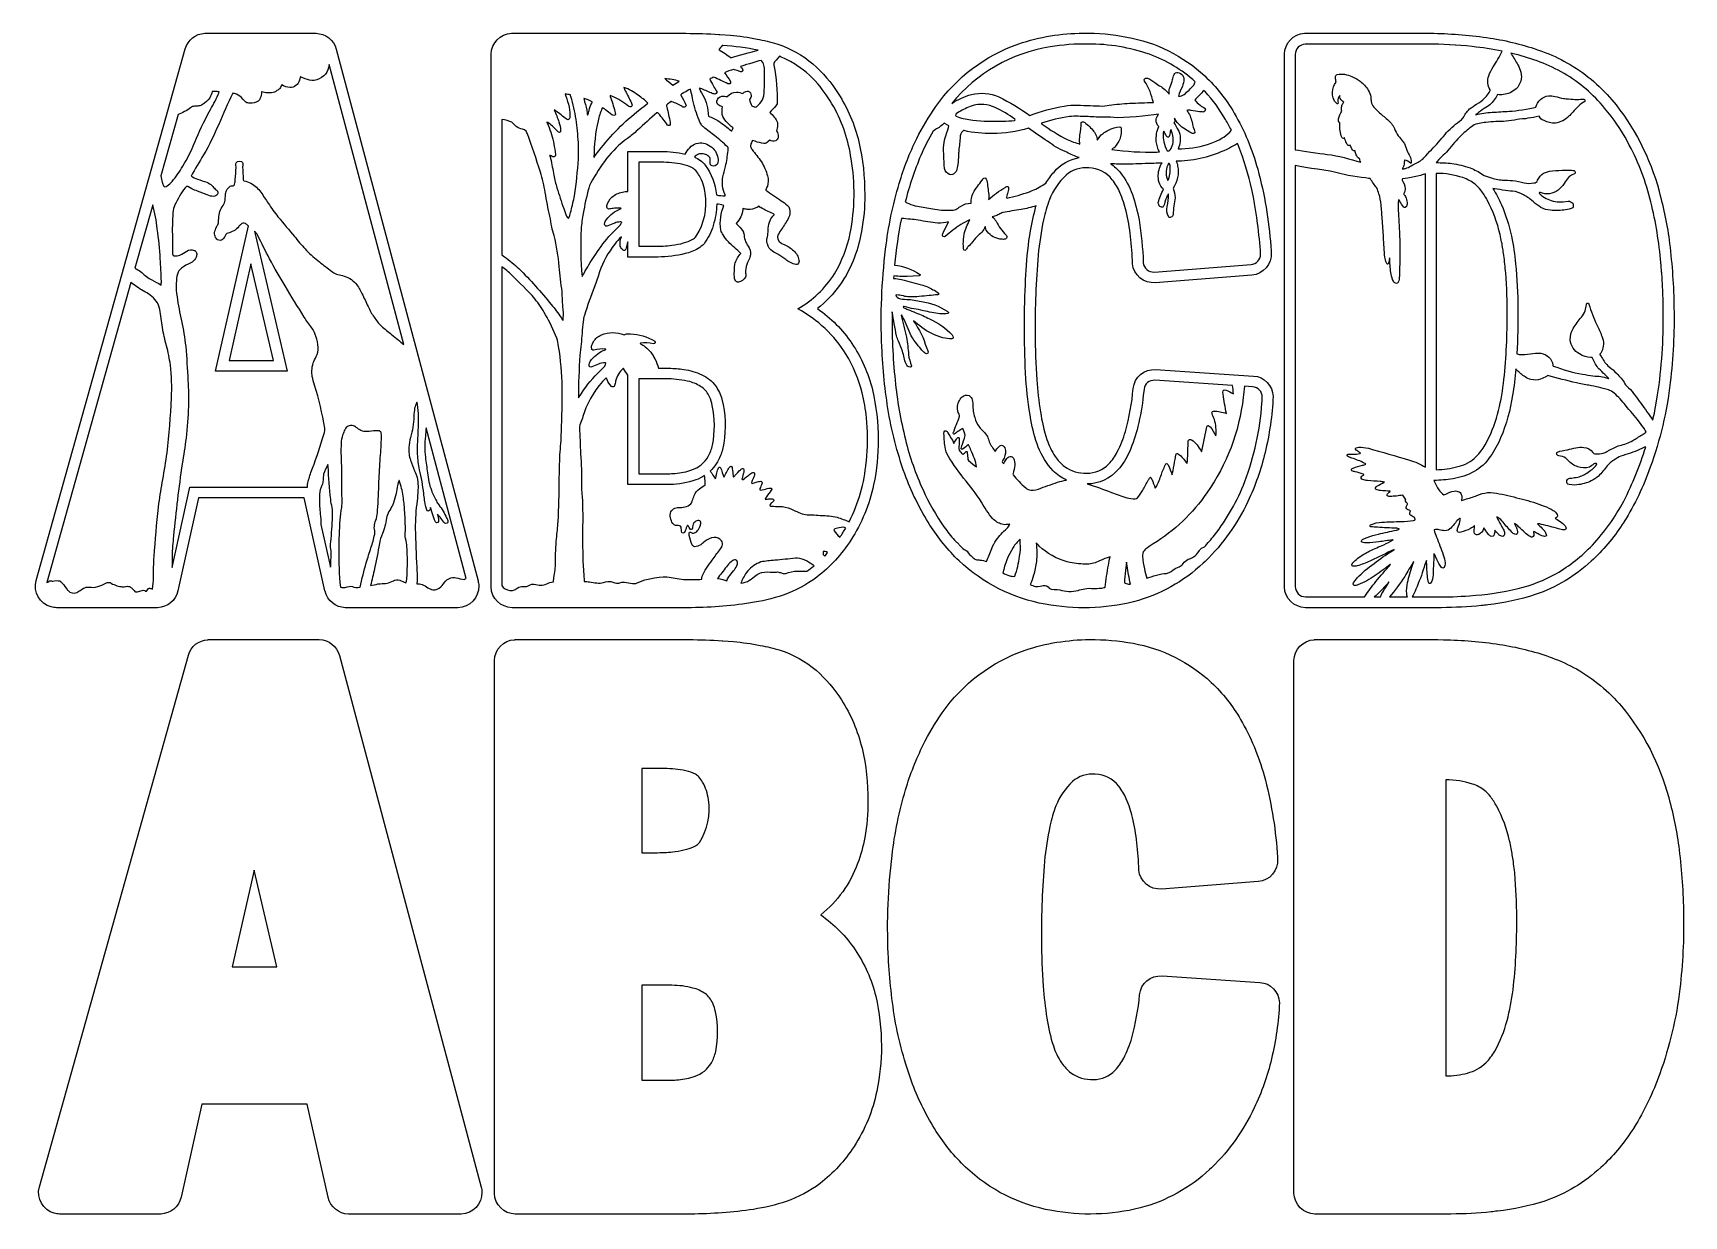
# Model space of a CAD drawing. Extents: x -2 to 1464, y -2 to 1049.
import ezdxf

# ---------------------------------------------------------------- set-up
doc = ezdxf.new("R2010")
doc.units = 0
doc.header["$MEASUREMENT"] = 0
doc.layers.add('Layer 1', color=7, linetype='Continuous', lineweight=0)

msp = doc.modelspace()

# ---------------------------------------------------------------- linework, layer by layer
at = {"layer": 'Layer 1', "color": 1, "lineweight": 25, "true_color": 0xff0000}
for points, knots in [([(150.5, 1048.8), (142.3, 1048.5), (135.3, 1042.9), (133.1, 1035), (133.1, 1035), (0.7, 562.8), (0.7, 562.8), (-2.1, 552.6), (3.8, 542.1), (14, 539.3), (15.5, 538.9), (17.1, 538.7), (18.7, 538.6), (18.7, 538.6), (108.5, 538.6), (108.5, 538.6), (117.2, 538.9), (124.7, 545), (126.6, 553.5), (126.6, 553.5), (144.9, 636.2), (144.9, 636.2), (144.9, 636.2), (238.6, 636.2), (238.6, 636.2), (238.6, 636.2), (257.2, 553.5), (257.2, 553.5), (257.2, 553.5), (257.3, 553.4), (257.3, 553.4), (257.3, 553.4), (257.3, 553.3), (257.3, 553.3), (259.2, 544.8), (266.7, 538.8), (275.3, 538.6), (275.3, 538.6), (375.3, 538.6), (375.3, 538.6), (385.8, 538.9), (394.1, 547.6), (393.9, 558.1), (393.8, 559.6), (393.6, 561.1), (393.2, 562.5), (393.2, 562.5), (267.3, 1034.7), (267.3, 1034.7), (265.1, 1042.9), (257.7, 1048.7), (249.3, 1048.8), (249.3, 1048.8), (150.7, 1048.8), (150.7, 1048.8), (150.7, 1048.8), (150.5, 1048.8), (150.5, 1048.8)], [0, 0, 0, 0, 1, 1, 1, 2, 2, 2, 3, 3, 3, 4, 4, 4, 5, 5, 5, 6, 6, 6, 7, 7, 7, 8, 8, 8, 9, 9, 9, 10, 10, 10, 11, 11, 11, 12, 12, 12, 13, 13, 13, 14, 14, 14, 15, 15, 15, 16, 16, 16, 17, 17, 17, 18, 18, 18, 19, 19, 19, 19]), ([(422.9, 1048.8), (412.9, 1048.3), (405, 1040.2), (404.8, 1030.2), (404.8, 1030.2), (404.8, 557), (404.8, 557), (405.2, 546.9), (413.4, 538.8), (423.5, 538.6), (423.5, 538.6), (579.3, 538.6), (579.3, 538.6), (598, 538.6), (616.6, 540), (635.1, 542.8), (644.9, 544.3), (654.7, 546.7), (664.2, 549.8), (674.9, 553.5), (685, 558.9), (694.1, 565.7), (706, 574.9), (716.2, 586), (724.3, 598.6), (734.1, 613.6), (741, 630.3), (744.6, 647.8), (747.4, 661), (748.8, 674.4), (748.7, 687.9), (748.7, 702.8), (747, 717.6), (743.6, 732.1), (739.9, 746.8), (733.8, 760.8), (725.3, 773.4), (717.1, 785.5), (706.7, 796), (694.7, 804.3), (709.7, 816.2), (721.1, 832), (727.6, 850), (730.4, 857.4), (732.5, 865.1), (733.8, 872.9), (735.9, 883.6), (736.8, 894.5), (736.7, 905.3), (736.8, 921.2), (735.1, 936.9), (731.5, 952.4), (727.8, 967.6), (721.6, 982.1), (713.2, 995.3), (706.9, 1005.1), (699.4, 1013.9), (690.7, 1021.6), (681.3, 1029.6), (670.4, 1035.6), (658.7, 1039.4), (652.9, 1041.2), (647.1, 1042.6), (641.1, 1043.7), (633.2, 1045.3), (625.2, 1046.4), (617.1, 1047.1), (617.1, 1047.1), (607.9, 1047.8), (607.9, 1047.8), (607.7, 1047.8), (607.5, 1047.8), (607.2, 1047.8), (597.5, 1048.5), (587.7, 1048.8), (577.9, 1048.8), (577.9, 1048.8), (423.2, 1048.8), (423.2, 1048.8), (423.2, 1048.8), (422.9, 1048.8), (422.9, 1048.8)], [0, 0, 0, 0, 1, 1, 1, 2, 2, 2, 3, 3, 3, 4, 4, 4, 5, 5, 5, 6, 6, 6, 7, 7, 7, 8, 8, 8, 9, 9, 9, 10, 10, 10, 11, 11, 11, 12, 12, 12, 13, 13, 13, 14, 14, 14, 15, 15, 15, 16, 16, 16, 17, 17, 17, 18, 18, 18, 19, 19, 19, 20, 20, 20, 21, 21, 21, 22, 22, 22, 23, 23, 23, 24, 24, 24, 25, 25, 25, 26, 26, 26, 27, 27, 27, 27]), ([(930.8, 1048.9), (911.3, 1048.8), (892, 1045.7), (873.5, 1039.5), (843.7, 1029.2), (818, 1009.7), (800, 983.8), (793.5, 974.8), (787.9, 965.3), (783, 955.4), (776.6, 942.6), (771.4, 929.2), (767.4, 915.5), (761.6, 896.4), (757.6, 876.9), (755.3, 857.1), (751.7, 828.3), (750.6, 799.2), (751.9, 770.2), (752.7, 750.7), (754.7, 731.3), (757.9, 712), (761.3, 692.3), (766.5, 672.9), (773.5, 654.1), (779.1, 639.4), (786.2, 625.3), (794.6, 612), (802, 600.5), (810.7, 589.8), (820.5, 580.3), (841.7, 560.2), (868.4, 546.8), (897.1, 541.7), (923.2, 536.9), (949.9, 537.6), (975.6, 543.9), (998.7, 550), (1020, 561.8), (1037.4, 578.1), (1037.4, 578.1), (1039.2, 579.7), (1039.2, 579.7), (1039.2, 579.7), (1039.4, 579.9), (1039.4, 579.9), (1055, 595.2), (1067.7, 613.2), (1077, 632.9), (1083.7, 646.8), (1088.8, 661.4), (1092.3, 676.4), (1096.3, 692.7), (1098.7, 709.5), (1099.5, 726.3), (1099.2, 735.9), (1091.6, 743.8), (1082, 744.4), (1082, 744.4), (995.1, 750.1), (995.1, 750.1), (985, 750.8), (976.2, 743.4), (975.2, 733.4), (974.1, 720.4), (971.8, 707.6), (968.3, 695), (966.5, 688.8), (964.1, 682.8), (961.1, 677), (959, 673.1), (956.5, 669.5), (953.5, 666.3), (948.4, 661.1), (941.4, 658.1), (934.1, 658.1), (927, 657.8), (920, 659.8), (914.2, 664), (911, 666.5), (908.2, 669.6), (905.9, 673), (902.8, 677.6), (900.3, 682.6), (898.6, 688), (896, 696), (894.1, 704.2), (892.8, 712.5), (891.3, 721.9), (890.3, 731.4), (889.6, 740.9), (888.7, 754.6), (888.1, 768.4), (888.1, 782.1), (887.9, 805.4), (888.8, 828.7), (890.8, 851.9), (891.8, 862.4), (893.4, 872.8), (895.5, 883.2), (896.9, 889.3), (898.6, 895.2), (900.8, 901.1), (904.1, 909.3), (909.2, 916.7), (915.6, 922.8), (921.2, 927.6), (928.5, 930), (935.8, 929.3), (944, 929.2), (951.7, 925.2), (956.6, 918.7), (959.4, 915.2), (961.7, 911.4), (963.4, 907.3), (965.7, 902), (967.6, 896.5), (968.9, 890.9), (970.8, 883.5), (972.1, 875.9), (972.8, 868.3), (973.8, 860.3), (974.4, 852.2), (974.6, 844.2), (975.5, 834), (984.6, 826.5), (994.8, 827.3), (994.8, 827.3), (1080.6, 834), (1080.6, 834), (1090.9, 834.8), (1098.6, 843.8), (1097.9, 854.1), (1097.8, 855.5), (1097.5, 858.3), (1097.4, 859.7), (1095.8, 882.9), (1091.9, 905.8), (1085.8, 928.2), (1081, 945.6), (1074, 962.4), (1065, 978), (1057.8, 990.2), (1049, 1001.2), (1038.8, 1010.9), (1019.5, 1028.9), (995.4, 1040.9), (969.5, 1045.5), (956.7, 1048), (943.8, 1049.1), (930.8, 1048.9)], [0, 0, 0, 0, 1, 1, 1, 2, 2, 2, 3, 3, 3, 4, 4, 4, 5, 5, 5, 6, 6, 6, 7, 7, 7, 8, 8, 8, 9, 9, 9, 10, 10, 10, 11, 11, 11, 12, 12, 12, 13, 13, 13, 14, 14, 14, 15, 15, 15, 16, 16, 16, 17, 17, 17, 18, 18, 18, 19, 19, 19, 20, 20, 20, 21, 21, 21, 22, 22, 22, 23, 23, 23, 24, 24, 24, 25, 25, 25, 26, 26, 26, 27, 27, 27, 28, 28, 28, 29, 29, 29, 30, 30, 30, 31, 31, 31, 32, 32, 32, 33, 33, 33, 34, 34, 34, 35, 35, 35, 36, 36, 36, 37, 37, 37, 38, 38, 38, 39, 39, 39, 40, 40, 40, 41, 41, 41, 42, 42, 42, 43, 43, 43, 44, 44, 44, 45, 45, 45, 46, 46, 46, 47, 47, 47, 48, 48, 48, 49, 49, 49, 50, 50, 50, 50]), ([(1127.4, 1048.8), (1117.5, 1048.2), (1109.7, 1040.1), (1109.5, 1030.2), (1109.5, 1030.2), (1109.5, 557.1), (1109.5, 557.1), (1109.8, 547), (1118, 538.8), (1128.2, 538.6), (1128.2, 538.6), (1249, 538.6), (1249, 538.6), (1260.9, 538.7), (1272.8, 539.4), (1284.6, 540.5), (1286.4, 540.8), (1288.3, 541), (1290.1, 541.1), (1290.1, 541.1), (1290.2, 541.1), (1290.2, 541.1), (1304.6, 542.8), (1318.7, 545.8), (1332.4, 550.2), (1350.9, 556.5), (1367.8, 566.7), (1382.1, 579.9), (1392.6, 589.6), (1401.9, 600.5), (1409.7, 612.5), (1409.7, 612.5), (1411.3, 615), (1411.3, 615), (1411.3, 615), (1411.4, 615.1), (1411.4, 615.1), (1420.8, 630.3), (1428.6, 646.5), (1434.5, 663.3), (1443.3, 687.7), (1449.3, 713), (1452.3, 738.7), (1454.9, 760.7), (1456, 782.8), (1455.6, 805), (1455.3, 824.1), (1454, 843.2), (1451.7, 862.2), (1449.7, 877.8), (1446.6, 893.2), (1442.4, 908.4), (1442.4, 908.5), (1442.4, 908.6), (1442.4, 908.7), (1434.4, 938.4), (1420.1, 966), (1400.5, 989.7), (1389.2, 1003), (1375.7, 1014.1), (1360.5, 1022.7), (1353.6, 1026.6), (1346.4, 1029.9), (1338.9, 1032.6), (1338.9, 1032.6), (1337.2, 1033.3), (1337.2, 1033.3), (1337.2, 1033.3), (1337, 1033.3), (1337, 1033.3), (1322.5, 1038.5), (1307.5, 1042.3), (1292.2, 1044.6), (1275.7, 1047.1), (1259, 1048.5), (1242.3, 1048.8), (1242.3, 1048.8), (1237.4, 1048.8), (1237.4, 1048.8), (1237.4, 1048.8), (1127.9, 1048.8), (1127.9, 1048.8), (1127.9, 1048.8), (1127.4, 1048.8), (1127.4, 1048.8)], [0, 0, 0, 0, 1, 1, 1, 2, 2, 2, 3, 3, 3, 4, 4, 4, 5, 5, 5, 6, 6, 6, 7, 7, 7, 8, 8, 8, 9, 9, 9, 10, 10, 10, 11, 11, 11, 12, 12, 12, 13, 13, 13, 14, 14, 14, 15, 15, 15, 16, 16, 16, 17, 17, 17, 18, 18, 18, 19, 19, 19, 20, 20, 20, 21, 21, 21, 22, 22, 22, 23, 23, 23, 24, 24, 24, 25, 25, 25, 26, 26, 26, 27, 27, 27, 28, 28, 28, 28]), ([(661.5, 1028.2), (664, 1027.3), (670.3, 1024.2), (673.5, 1022.2), (681.6, 1017.3), (688.9, 1011.1), (695, 1003.8), (705.8, 991.3), (713.9, 976.7), (719, 961), (721.6, 953.3), (723.5, 945.4), (724.7, 937.4), (728.3, 915.5), (728, 893.1), (723.9, 871.2), (721.3, 858.5), (716.5, 846.3), (709.8, 835.2), (701.7, 822.3), (690.5, 811.6), (677.3, 804), (694.9, 794.5), (709.7, 780.6), (720.3, 763.6), (726.7, 753), (731.5, 741.5), (734.3, 729.5), (736.2, 722.2), (737.5, 714.8), (738.2, 707.3), (739.3, 696.1), (739.5, 684.8), (738.6, 673.5), (738.4, 671.5), (738.2, 669.7), (738, 667.7), (736.4, 649.3), (731.3, 631.4), (722.9, 615), (719.4, 616.5), (715.8, 617.8), (712.1, 618.9), (709.9, 619.6), (707.5, 620), (705.2, 620.2), (702.5, 620.4), (699.8, 620.5), (697.1, 620.5), (694.8, 620.9), (692.5, 621.1), (690.1, 621), (686.1, 620.9), (682, 621.6), (678.2, 623.1), (675.8, 624.2), (673.4, 625.3), (671, 626.4), (667.9, 627.8), (664.5, 628.5), (661.1, 628.5), (658.7, 628.5), (656.3, 628.6), (654, 628.8), (653.4, 628.9), (652.2, 628.8), (652.3, 629.5), (652.5, 630.1), (652.9, 630.6), (653.4, 631.1), (654.2, 631.8), (654.9, 632.5), (655.6, 633.3), (655.9, 633.7), (656, 634.3), (655.7, 634.7), (655.6, 634.9), (655.4, 635), (655.2, 635.1), (654.3, 635.4), (653.2, 635.5), (652.2, 635.3), (651, 635.1), (649.8, 635), (648.5, 634.9), (648.1, 634.9), (648, 635.2), (649.4, 637), (650.8, 639), (652.3, 641.1), (653.7, 643.1), (654.1, 643.5), (654.2, 644.1), (654, 644.6), (653.8, 644.7), (653.7, 644.8), (653.6, 644.8), (652.9, 644.9), (652.3, 644.9), (651.6, 644.8), (649.6, 644.3), (647.5, 643.8), (645.5, 643.2), (642.9, 642.3), (643.4, 644), (643.6, 644.4), (644.2, 645.9), (644.8, 647.3), (645.4, 648.7), (645.6, 649.2), (645.6, 649.8), (645.4, 650.3), (645.2, 650.7), (644.7, 650.9), (644.3, 650.9), (642.9, 650.8), (641.6, 650.6), (640.3, 650.1), (639.2, 649.7), (638, 649.3), (636.8, 649), (636.3, 648.9), (635.9, 649.6), (636.4, 650.6), (636.9, 652.1), (637.6, 653.6), (638.3, 655), (638.6, 655.7), (638.8, 656.4), (638.9, 657.1), (639, 657.7), (638.7, 658.4), (638.1, 658.6), (637.5, 658.7), (636.9, 658.6), (636.4, 658.3), (635.1, 657.6), (633.9, 656.7), (632.8, 655.8), (631.5, 654.7), (630.2, 653.6), (628.8, 652.6), (628, 652), (627.5, 652.5), (627.7, 653.5), (628.2, 655.3), (628.7, 657.1), (629.2, 658.8), (629.4, 659.6), (629.5, 660.5), (629.3, 661.3), (629.2, 661.8), (628.9, 662.1), (628.5, 662.2), (628.3, 662.3), (628.2, 662.3), (628.1, 662.3), (627.4, 662.1), (626.8, 661.8), (626.4, 661.2), (624.7, 659.7), (623.2, 658), (621.7, 656.3), (621.2, 655.7), (620.4, 654.7), (620, 654.8), (619.8, 654.8), (619.7, 655.6), (619.7, 655.9), (619.6, 658), (619.4, 660.1), (619.1, 662.2), (619.1, 662.9), (618.9, 663.5), (618.5, 664.1), (617.8, 664.7), (616.9, 663.9), (616.4, 663.1), (614.6, 660.3), (613, 657.4), (611.5, 654.5), (610.8, 656.7), (609.6, 660.9), (608.7, 662.8), (608.5, 663.2), (608.1, 663.5), (607.6, 663.5), (607.6, 663.5), (607.4, 663.5), (607.4, 663.5), (606.9, 663.1), (606.6, 662.6), (606.4, 662.1), (605.9, 660.4), (605.5, 658.7), (605.1, 657), (604.8, 655.7), (604.5, 654.4), (604, 653.1), (603, 654.5), (602.1, 655.9), (601.3, 657.4), (600.7, 658.3), (600.1, 659.2), (599.4, 660), (603.5, 663.8), (606.6, 668.5), (608.6, 673.7), (610, 677.3), (610.9, 680.9), (611.5, 684.7), (613.6, 697.6), (613, 710.9), (609.8, 723.7), (608.7, 727.9), (606.8, 731.9), (604.3, 735.5), (601.1, 739.9), (596.9, 743.4), (591.9, 745.5), (586.9, 747.9), (581.5, 749.5), (575.9, 750.3), (571.6, 750.9), (567.2, 751.3), (562.8, 751.3), (562.8, 751.3), (553.6, 751.3), (553.6, 751.3), (552.8, 754.2), (551.7, 757), (550.3, 759.6), (548.3, 763.8), (545.4, 767.5), (541.7, 770.4), (540.4, 771.4), (539, 772.2), (537.5, 773), (537.2, 773.2), (537.3, 773.4), (537.6, 773.5), (541.3, 774), (545.1, 773.9), (548.8, 773.1), (551, 772.9), (550.9, 774.3), (549.9, 775.4), (549.2, 776), (548.4, 776.5), (547.5, 776.8), (540.9, 780.3), (533.4, 782.1), (525.9, 782), (524.8, 782), (523.8, 781.6), (522.9, 781), (516.5, 783.7), (509.3, 783.7), (502.9, 781), (499.9, 779.8), (497.4, 777.7), (495.7, 774.9), (495, 773.7), (494.4, 772.3), (494.1, 770.9), (493.9, 769.9), (494, 768.9), (494.4, 768), (494.8, 767.5), (495.5, 767.3), (496.1, 767.5), (499.5, 768.4), (503, 768.7), (506.4, 768.4), (506.6, 768.3), (506.8, 768.2), (506.6, 768), (505.9, 767.6), (505.2, 767.3), (504.4, 767), (499.8, 765), (495.8, 761.6), (492.9, 757.4), (492.2, 756.4), (491.8, 755.1), (491.8, 753.8), (491.9, 753), (492.7, 751.9), (494.4, 752.5), (496.3, 753.3), (498.2, 754), (500.1, 754.9), (502, 755.6), (504, 756.1), (506.1, 756.2), (506.4, 756.2), (506.6, 756), (506.6, 755.8), (506.6, 754.9), (506.3, 754.1), (505.9, 753.3), (504.6, 752), (503.3, 750.6), (501.9, 749.4), (495.5, 743.2), (489.9, 736.4), (485.1, 729), (485.1, 729), (482.3, 724.9), (482.3, 724.9), (482.4, 737.6), (482.9, 750.2), (483.7, 762.9), (484.5, 769.4), (485.1, 776), (485.6, 782.6), (485.9, 786), (486.3, 789.4), (486.7, 792.8), (486.8, 794.7), (487.1, 796.5), (487.7, 798.3), (490.4, 806.9), (493.4, 815.3), (496.6, 823.7), (498.3, 828.1), (499.8, 832.5), (501.1, 837), (504.2, 845.8), (508.7, 854.1), (514.6, 861.4), (516.3, 863.8), (518.3, 866), (520.5, 868), (520.5, 868), (520.5, 867.9), (520.5, 867.9), (519.5, 865.4), (519.2, 862.6), (519.6, 859.8), (519.9, 858.4), (520.7, 857.1), (522, 856.2), (522.8, 855.7), (523.8, 856), (524.3, 856.8), (524.3, 856.8), (524.4, 857.1), (524.4, 857.1), (524.8, 858.6), (525.2, 860.2), (525.6, 861.8), (525.8, 862.4), (526, 863), (526.3, 863.5), (526.3, 863.5), (526.3, 850), (526.3, 850), (535.2, 849.9), (544.1, 849.9), (553, 850.1), (561.2, 850.3), (569.3, 851.3), (577.2, 853.1), (581.3, 854.1), (585.1, 855.6), (588.8, 857.6), (590.7, 858.8), (592.5, 860.3), (594, 861.9), (597.6, 866.8), (600.4, 872.2), (602.1, 878), (604.1, 884.2), (605.1, 890.7), (605.2, 897.2), (607.3, 897), (609.4, 896.6), (611.3, 896), (611.3, 896), (611.5, 895.9), (611.5, 895.9), (611.5, 895.9), (611.5, 895.8), (611.5, 895.8), (610.1, 892.6), (609.2, 889.1), (608.8, 885.6), (608.2, 881.8), (608.2, 877.8), (608.8, 874), (609.3, 872.5), (610, 871.1), (610.9, 869.9), (613.7, 865.5), (617.2, 861.5), (621.2, 858.3), (623.1, 856.7), (624.9, 855), (626.6, 853.3), (624.5, 850.7), (622.8, 847.9), (621.6, 844.8), (621.6, 844.8), (621.3, 843.9), (621.3, 843.9), (620.9, 840), (620.7, 836), (621, 832), (621.1, 830.7), (621.5, 829.5), (622.3, 828.6), (622.9, 828), (623.7, 827.7), (624.5, 827.9), (627.2, 828.3), (629.6, 829.9), (630.9, 832.3), (631.1, 832.8), (631.1, 833.3), (631.1, 833.8), (630.9, 835.2), (630.8, 836.6), (630.8, 837.9), (631.1, 840.4), (631.7, 842.8), (632.7, 845.1), (633.4, 846.7), (634.1, 848.4), (634.7, 850), (635.7, 852.8), (635.4, 855.8), (634, 858.3), (632.9, 860), (631.9, 861.9), (630.9, 863.7), (630.1, 865.5), (629.7, 867.5), (629.6, 869.5), (629.5, 870.4), (629.3, 871.3), (628.9, 872.1), (627.8, 874.2), (626.4, 876), (624.7, 877.7), (624.7, 877.7), (622.4, 880), (622.4, 880), (624.1, 881.8), (625.5, 883.8), (626.7, 885.9), (627.6, 887.9), (628.2, 890), (628.5, 892.1), (628.5, 892.1), (628.5, 893), (628.5, 893), (628.6, 893.1), (628.6, 893.1), (628.6, 893.2), (628.6, 893.2), (628.7, 893.2), (628.7, 893.2), (630, 892.8), (631.2, 892.5), (632.5, 892.3), (635.6, 892.1), (638.7, 892.9), (641.5, 894.5), (641.5, 894.5), (642.9, 895.3), (642.9, 895.3), (643.3, 894.7), (643.8, 894.3), (644.4, 894), (647.8, 892), (651.4, 890.3), (655.1, 888.8), (655.5, 888.5), (655.9, 888.3), (656.2, 888), (656.2, 887.9), (656.2, 887.8), (656.2, 887.7), (654.8, 886.2), (653.6, 884.4), (652.6, 882.6), (651.7, 880.4), (651.1, 878.1), (651, 875.7), (650.9, 873.5), (650.7, 871.4), (650.5, 869.2), (650.4, 868.3), (650.1, 867.3), (649.8, 866.3), (649.5, 864.8), (649.7, 863.2), (650.2, 861.8), (650.9, 859.1), (652.5, 856.8), (654.8, 855.3), (656.3, 854.2), (657.9, 853.3), (659.6, 852.5), (662, 851.1), (664.3, 849.6), (666.5, 847.8), (669.1, 845.7), (672.2, 844.2), (675.5, 843.4), (676.8, 843.2), (678, 844.1), (678.3, 845.5), (678.4, 846), (678.4, 846.6), (678.3, 847.2), (677.7, 850.5), (676.1, 853.5), (673.6, 855.7), (671.1, 858), (668.3, 859.8), (665.2, 861.1), (664.1, 861.6), (663.1, 862.1), (662.2, 862.6), (659.6, 864.1), (658.6, 867.4), (659.9, 870.1), (660.8, 871.9), (661.9, 873.5), (663, 875.1), (665.2, 878.2), (667.2, 881.5), (669, 884.8), (670.3, 887.3), (670.7, 890.2), (670, 893), (669.6, 894.1), (669, 895.2), (668.1, 896), (666.3, 897.5), (664.5, 898.9), (662.6, 900.1), (658, 903.2), (653.4, 906.3), (648.8, 909.4), (648.8, 909.6), (648.8, 909.7), (648.9, 909.9), (649.3, 910.9), (649.8, 912), (650.2, 913), (651.2, 915.9), (651.2, 919.1), (650.3, 922.1), (649.2, 926.6), (647.3, 930.8), (644.9, 934.8), (642.2, 938.4), (639.4, 942), (636.6, 945.5), (636, 946.4), (635.5, 947.3), (635.2, 948.4), (635.1, 948.8), (635.2, 949.3), (635.4, 949.7), (635.7, 951), (636.3, 952.3), (636.9, 953.5), (636.9, 953.5), (637, 953.5), (637, 953.5), (637.8, 953.4), (638.5, 953.2), (639.3, 952.9), (641.8, 952), (644.5, 951.3), (647.2, 951), (648.5, 950.9), (649.7, 951.4), (650.7, 952.3), (650.7, 952.3), (652.3, 953.8), (652.3, 953.8), (653.9, 953), (655.8, 952.8), (657.6, 953.3), (658.6, 953.9), (659.4, 954.9), (659.8, 956.1), (660, 957.6), (659.7, 959.2), (659.1, 960.6), (659.1, 960.6), (658.4, 962.1), (658.4, 962.1), (659, 963.8), (659.2, 965.5), (659.2, 967.3), (659.2, 967.3), (659.2, 969.5), (659.2, 969.5), (657.8, 973.1), (655.4, 976.2), (652.3, 978.4), (654.2, 980.3), (656.1, 982.3), (657.8, 984.5), (658.2, 985), (658.5, 985.5), (658.8, 986.1), (659.1, 997.6), (658.2, 1009.1), (656.1, 1020.5), (656.1, 1020.5), (655.9, 1021.9), (655.9, 1021.9), (656.2, 1023.6), (659.7, 1026.5), (660.9, 1028.4), (660.9, 1028.4), (661.5, 1028.2), (661.5, 1028.2)], [0, 0, 0, 0, 1, 1, 1, 2, 2, 2, 3, 3, 3, 4, 4, 4, 5, 5, 5, 6, 6, 6, 7, 7, 7, 8, 8, 8, 9, 9, 9, 10, 10, 10, 11, 11, 11, 12, 12, 12, 13, 13, 13, 14, 14, 14, 15, 15, 15, 16, 16, 16, 17, 17, 17, 18, 18, 18, 19, 19, 19, 20, 20, 20, 21, 21, 21, 22, 22, 22, 23, 23, 23, 24, 24, 24, 25, 25, 25, 26, 26, 26, 27, 27, 27, 28, 28, 28, 29, 29, 29, 30, 30, 30, 31, 31, 31, 32, 32, 32, 33, 33, 33, 34, 34, 34, 35, 35, 35, 36, 36, 36, 37, 37, 37, 38, 38, 38, 39, 39, 39, 40, 40, 40, 41, 41, 41, 42, 42, 42, 43, 43, 43, 44, 44, 44, 45, 45, 45, 46, 46, 46, 47, 47, 47, 48, 48, 48, 49, 49, 49, 50, 50, 50, 51, 51, 51, 52, 52, 52, 53, 53, 53, 54, 54, 54, 55, 55, 55, 56, 56, 56, 57, 57, 57, 58, 58, 58, 59, 59, 59, 60, 60, 60, 61, 61, 61, 62, 62, 62, 63, 63, 63, 64, 64, 64, 65, 65, 65, 66, 66, 66, 67, 67, 67, 68, 68, 68, 69, 69, 69, 70, 70, 70, 71, 71, 71, 72, 72, 72, 73, 73, 73, 74, 74, 74, 75, 75, 75, 76, 76, 76, 77, 77, 77, 78, 78, 78, 79, 79, 79, 80, 80, 80, 81, 81, 81, 82, 82, 82, 83, 83, 83, 84, 84, 84, 85, 85, 85, 86, 86, 86, 87, 87, 87, 88, 88, 88, 89, 89, 89, 90, 90, 90, 91, 91, 91, 92, 92, 92, 93, 93, 93, 94, 94, 94, 95, 95, 95, 96, 96, 96, 97, 97, 97, 98, 98, 98, 99, 99, 99, 100, 100, 100, 101, 101, 101, 102, 102, 102, 103, 103, 103, 104, 104, 104, 105, 105, 105, 106, 106, 106, 107, 107, 107, 108, 108, 108, 109, 109, 109, 110, 110, 110, 111, 111, 111, 112, 112, 112, 113, 113, 113, 114, 114, 114, 115, 115, 115, 116, 116, 116, 117, 117, 117, 118, 118, 118, 119, 119, 119, 120, 120, 120, 121, 121, 121, 122, 122, 122, 123, 123, 123, 124, 124, 124, 125, 125, 125, 126, 126, 126, 127, 127, 127, 128, 128, 128, 129, 129, 129, 130, 130, 130, 131, 131, 131, 132, 132, 132, 133, 133, 133, 134, 134, 134, 135, 135, 135, 136, 136, 136, 137, 137, 137, 138, 138, 138, 139, 139, 139, 140, 140, 140, 141, 141, 141, 142, 142, 142, 143, 143, 143, 144, 144, 144, 145, 145, 145, 146, 146, 146, 147, 147, 147, 148, 148, 148, 149, 149, 149, 150, 150, 150, 151, 151, 151, 152, 152, 152, 153, 153, 153, 154, 154, 154, 155, 155, 155, 156, 156, 156, 157, 157, 157, 158, 158, 158, 159, 159, 159, 160, 160, 160, 161, 161, 161, 162, 162, 162, 163, 163, 163, 164, 164, 164, 165, 165, 165, 166, 166, 166, 167, 167, 167, 168, 168, 168, 169, 169, 169, 170, 170, 170, 171, 171, 171, 172, 172, 172, 173, 173, 173, 174, 174, 174, 175, 175, 175, 176, 176, 176, 177, 177, 177, 178, 178, 178, 179, 179, 179, 180, 180, 180, 181, 181, 181, 182, 182, 182, 183, 183, 183, 184, 184, 184, 185, 185, 185, 186, 186, 186, 187, 187, 187, 188, 188, 188, 189, 189, 189, 190, 190, 190, 191, 191, 191, 192, 192, 192, 193, 193, 193, 194, 194, 194, 195, 195, 195, 196, 196, 196, 197, 197, 197, 198, 198, 198, 199, 199, 199, 200, 200, 200, 201, 201, 201, 202, 202, 202, 203, 203, 203, 204, 204, 204, 205, 205, 205, 206, 206, 206, 207, 207, 207, 208, 208, 208, 208]), ([(610.6, 1038.1), (621.2, 1037.3), (631.7, 1035.9), (642.1, 1033.8), (636, 1032.4), (623.8, 1029.1), (617.8, 1027.1), (615.3, 1029), (610.3, 1032.7), (607, 1034.2), (608, 1035.5), (609.1, 1036.8), (610.1, 1038.1), (610.1, 1038.1), (610.6, 1038.1), (610.6, 1038.1)], [0, 0, 0, 0, 1, 1, 1, 2, 2, 2, 3, 3, 3, 4, 4, 4, 5, 5, 5, 5]), ([(935.1, 1039.3), (953.7, 1039.3), (972.1, 1036.3), (989.6, 1030.2), (1004.6, 1024.7), (1018.4, 1016.4), (1030.3, 1005.8), (1030.1, 1004.7), (1029.6, 1003.6), (1029, 1002.7), (1026.4, 999.8), (1023.5, 997), (1020.4, 994.5), (1019.1, 993.5), (1017.5, 992.9), (1015.8, 992.9), (1015.7, 992.9), (1015.5, 992.9), (1015.3, 993), (1016.3, 996), (1017.5, 998.9), (1018.9, 1001.7), (1019.7, 1003.8), (1020.2, 1006.1), (1020.2, 1008.4), (1020.1, 1009.4), (1019.8, 1010.4), (1019.2, 1011.2), (1018.1, 1012.6), (1016.6, 1013.6), (1014.9, 1014), (1013.5, 1014.2), (1012.1, 1013.4), (1011.5, 1012.1), (1010.8, 1010.7), (1010.4, 1009.2), (1010.2, 1007.7), (1009.7, 1005.5), (1008.9, 1003.4), (1008, 1001.3), (1007.7, 1000.6), (1007.5, 999.9), (1007.3, 999.2), (1007.1, 997.7), (1007, 996.2), (1007.1, 994.7), (1004.8, 997.7), (1002, 1000.3), (998.7, 1002.3), (998.7, 1002.3), (997.1, 1003.2), (997.1, 1003.2), (994.8, 1004.8), (992.4, 1006.5), (990.1, 1008.2), (987.1, 1010.3), (984.1, 1008.4), (985.1, 1006.4), (987.2, 1003.6), (989, 1000.5), (990.2, 997.2), (991.2, 994), (992.2, 990.7), (993.3, 987.5), (986.2, 987.1), (979.1, 986.9), (972, 986.7), (965.9, 986.4), (959.9, 985.8), (953.8, 984.9), (953.8, 984.9), (948.1, 984.2), (948.1, 984.2), (940.6, 984.4), (933.1, 984.7), (925.6, 985), (921.7, 985.1), (917.8, 984.8), (914, 984.1), (903.5, 982.5), (893.3, 979.7), (883.5, 975.8), (874.7, 982), (865.5, 987.6), (855.9, 992.3), (848.2, 995.8), (839.6, 996.5), (831.5, 994.5), (825.4, 992.6), (819.5, 990), (814.1, 986.6), (836, 1013.5), (867, 1031.4), (901.3, 1036.7), (912.5, 1038.6), (923.8, 1039.5), (935.1, 1039.3)], [0, 0, 0, 0, 1, 1, 1, 2, 2, 2, 3, 3, 3, 4, 4, 4, 5, 5, 5, 6, 6, 6, 7, 7, 7, 8, 8, 8, 9, 9, 9, 10, 10, 10, 11, 11, 11, 12, 12, 12, 13, 13, 13, 14, 14, 14, 15, 15, 15, 16, 16, 16, 17, 17, 17, 18, 18, 18, 19, 19, 19, 20, 20, 20, 21, 21, 21, 22, 22, 22, 23, 23, 23, 24, 24, 24, 25, 25, 25, 26, 26, 26, 27, 27, 27, 28, 28, 28, 29, 29, 29, 30, 30, 30, 31, 31, 31, 32, 32, 32, 32]), ([(1237.2, 1039.3), (1237.2, 1039.3), (1241.8, 1039.2), (1241.8, 1039.2), (1241.8, 1039.2), (1246.3, 1039.1), (1246.3, 1039.1), (1246.3, 1039.1), (1246.4, 1039.1), (1246.4, 1039.1), (1246.4, 1039.1), (1251.3, 1038.9), (1251.3, 1038.9), (1251.3, 1038.9), (1251.4, 1038.9), (1251.4, 1038.9), (1251.4, 1038.9), (1256.3, 1038.7), (1256.3, 1038.7), (1256.3, 1038.7), (1256.5, 1038.7), (1256.5, 1038.7), (1256.5, 1038.7), (1261.3, 1038.4), (1261.3, 1038.4), (1261.3, 1038.4), (1261.4, 1038.4), (1261.4, 1038.4), (1261.4, 1038.4), (1266.3, 1038), (1266.3, 1038), (1266.3, 1038), (1266.4, 1038), (1266.4, 1038), (1266.4, 1038), (1271.3, 1037.6), (1271.3, 1037.6), (1271.3, 1037.6), (1271.4, 1037.6), (1271.4, 1037.6), (1271.4, 1037.6), (1276.3, 1037.1), (1276.3, 1037.1), (1276.3, 1037.1), (1276.4, 1037), (1276.4, 1037), (1285.3, 1036.1), (1294.2, 1034.8), (1303, 1032.9), (1300.6, 1028.2), (1297.9, 1023.5), (1295, 1019), (1293.4, 1016.5), (1292.1, 1013.8), (1291, 1011.1), (1289.6, 1006.9), (1290.1, 1002.3), (1292.2, 998.5), (1293.1, 997.7), (1289.2, 993.1), (1287.4, 991.2), (1285.2, 989.2), (1282.8, 987.4), (1280.3, 985.8), (1278.5, 984.7), (1275.6, 983), (1274, 981.6), (1271.4, 979.2), (1270, 976.7), (1268.2, 973.6), (1267.7, 973.1), (1267.2, 972.6), (1266.7, 972.1), (1264.4, 970.2), (1262.3, 968.5), (1259.9, 966.6), (1255.4, 963), (1251.7, 958.4), (1248, 953.9), (1243.7, 948.8), (1239.6, 945.2), (1235.3, 940.1), (1234.1, 938.7), (1232.8, 937.4), (1231.4, 936.3), (1230.1, 935.3), (1228.7, 934.5), (1227.2, 933.9), (1224, 932.4), (1220.5, 929.7), (1217.1, 928.8), (1216.1, 928.6), (1215.2, 928.5), (1214.2, 928.4), (1215, 929.6), (1215.6, 931.1), (1215.8, 932.5), (1215.9, 933.7), (1216.1, 934.9), (1216.3, 936), (1216.4, 936.2), (1216.4, 936.3), (1216.5, 936.2), (1218.4, 935.8), (1220, 934.9), (1221.4, 933.6), (1221.6, 933.4), (1221.8, 933.4), (1222, 933.6), (1222.3, 933.9), (1222.1, 935), (1222, 935.8), (1221.8, 937.5), (1221.2, 939.3), (1220.3, 940.8), (1219.2, 942.7), (1218.3, 944.6), (1217.7, 946.7), (1217.4, 947.8), (1217, 949), (1216.5, 950), (1216, 951.1), (1215.3, 952.2), (1214.5, 953.1), (1213.3, 954.7), (1212, 956.2), (1210.7, 957.8), (1209.4, 959.9), (1208.2, 962), (1207.2, 964.3), (1206.5, 965.8), (1205.6, 967.2), (1204.6, 968.6), (1202.3, 971.2), (1199.8, 973.6), (1197.1, 975.6), (1194.4, 977.8), (1191.9, 980.1), (1189.6, 982.7), (1189.5, 982.8), (1189.2, 983), (1189, 983.3), (1187.7, 984.6), (1186.9, 986.4), (1186.7, 988.3), (1186.5, 989.6), (1186.3, 991), (1186.2, 992.3), (1185.9, 994.5), (1185.2, 996.5), (1184, 998.3), (1182.1, 1001.4), (1179.6, 1004.1), (1176.7, 1006.2), (1174.4, 1007.9), (1172, 1009.4), (1169.3, 1010.6), (1167.3, 1011.4), (1165.6, 1012), (1163, 1012.4), (1160.9, 1012.7), (1158.6, 1012.5), (1156.4, 1012.3), (1155.9, 1012.2), (1155.4, 1011.9), (1155.1, 1011.3), (1154.9, 1010.8), (1154.9, 1010.2), (1154.9, 1009.5), (1155, 1008.1), (1155.2, 1006.7), (1155.5, 1005.3), (1153.4, 1002.9), (1152.3, 999.8), (1152.2, 996.6), (1152.1, 994.8), (1152.3, 993.1), (1152.7, 991.4), (1153.3, 989.3), (1154.7, 987.5), (1156.5, 986.2), (1156.6, 986.1), (1156.9, 986.1), (1157, 986.3), (1157.3, 986.6), (1157.1, 987.6), (1157, 988.3), (1156.9, 990.2), (1157.5, 992.2), (1158.7, 993.7), (1158.5, 991.7), (1159.3, 989.8), (1160.9, 988.7), (1161.3, 988.3), (1161.8, 988), (1162.2, 987.7), (1162.2, 987.7), (1162.3, 987.6), (1162.3, 987.6), (1162, 987.2), (1161.7, 986.7), (1161.3, 986.3), (1160.8, 985.4), (1160.4, 984.3), (1160.3, 983.3), (1160.3, 982.1), (1160.3, 980.9), (1160.4, 979.8), (1159.2, 977.6), (1158.2, 975.3), (1157.6, 972.8), (1157.4, 972), (1157.4, 971.2), (1157.5, 970.4), (1157.6, 969.9), (1158.2, 969.6), (1158.7, 969.7), (1158.7, 969.7), (1158.9, 969.7), (1158.9, 969.7), (1158.4, 965.7), (1158.8, 961.6), (1159.9, 957.8), (1160.1, 957), (1160.6, 955.9), (1161.2, 955.6), (1161.7, 955.4), (1162.3, 955.5), (1162.7, 955.9), (1162.7, 955.9), (1162.8, 956), (1162.8, 956), (1163.4, 954.4), (1164, 952.9), (1164.6, 951.4), (1164.9, 950.5), (1165.4, 949.8), (1166.2, 949.2), (1166.6, 949), (1167.1, 949), (1167.5, 949.2), (1167.5, 949.2), (1167.9, 949.5), (1167.9, 949.5), (1168.2, 948.9), (1168.5, 948.3), (1168.7, 947.7), (1169.1, 946.6), (1169.8, 945.6), (1170.6, 944.7), (1170.9, 944.5), (1171.3, 944.4), (1171.8, 944.4), (1171.8, 944.4), (1172.4, 944.5), (1172.4, 944.5), (1172.5, 943.3), (1172.8, 942.1), (1173.2, 940.9), (1173.8, 939.5), (1174.8, 938.2), (1176.1, 937.4), (1176.4, 937.1), (1176.5, 936.7), (1176.6, 936.4), (1176.8, 935.7), (1177.1, 935), (1177.5, 934.3), (1167.6, 937), (1157.7, 940.1), (1147.5, 941.3), (1140, 942), (1126.1, 944.1), (1119.1, 945.4), (1119.1, 945.4), (1119.1, 1030), (1119.1, 1030), (1119.2, 1035), (1123.1, 1039), (1128.1, 1039.3), (1128.1, 1039.3), (1237.2, 1039.3), (1237.2, 1039.3)], [0, 0, 0, 0, 1, 1, 1, 2, 2, 2, 3, 3, 3, 4, 4, 4, 5, 5, 5, 6, 6, 6, 7, 7, 7, 8, 8, 8, 9, 9, 9, 10, 10, 10, 11, 11, 11, 12, 12, 12, 13, 13, 13, 14, 14, 14, 15, 15, 15, 16, 16, 16, 17, 17, 17, 18, 18, 18, 19, 19, 19, 20, 20, 20, 21, 21, 21, 22, 22, 22, 23, 23, 23, 24, 24, 24, 25, 25, 25, 26, 26, 26, 27, 27, 27, 28, 28, 28, 29, 29, 29, 30, 30, 30, 31, 31, 31, 32, 32, 32, 33, 33, 33, 34, 34, 34, 35, 35, 35, 36, 36, 36, 37, 37, 37, 38, 38, 38, 39, 39, 39, 40, 40, 40, 41, 41, 41, 42, 42, 42, 43, 43, 43, 44, 44, 44, 45, 45, 45, 46, 46, 46, 47, 47, 47, 48, 48, 48, 49, 49, 49, 50, 50, 50, 51, 51, 51, 52, 52, 52, 53, 53, 53, 54, 54, 54, 55, 55, 55, 56, 56, 56, 57, 57, 57, 58, 58, 58, 59, 59, 59, 60, 60, 60, 61, 61, 61, 62, 62, 62, 63, 63, 63, 64, 64, 64, 65, 65, 65, 66, 66, 66, 67, 67, 67, 68, 68, 68, 69, 69, 69, 70, 70, 70, 71, 71, 71, 72, 72, 72, 73, 73, 73, 74, 74, 74, 75, 75, 75, 76, 76, 76, 77, 77, 77, 78, 78, 78, 79, 79, 79, 80, 80, 80, 81, 81, 81, 82, 82, 82, 83, 83, 83, 84, 84, 84, 85, 85, 85, 86, 86, 86, 87, 87, 87, 88, 88, 88, 89, 89, 89, 90, 90, 90, 91, 91, 91, 92, 92, 92, 93, 93, 93, 94, 94, 94, 94]), ([(1314.2, 1030.3), (1329.5, 1026.6), (1344.3, 1020.9), (1358, 1013.2), (1371.7, 1005.1), (1383.9, 994.7), (1394, 982.4), (1401.8, 973.2), (1408.6, 963.2), (1414.3, 952.6), (1423, 936.7), (1429.7, 919.9), (1434.2, 902.4), (1438.8, 884.6), (1441.9, 866.6), (1443.6, 848.3), (1443.6, 848.3), (1444.2, 842.6), (1444.2, 842.6), (1444.2, 842.6), (1444.2, 842.5), (1444.2, 842.5), (1444.2, 842.5), (1444.6, 836.7), (1444.6, 836.7), (1444.6, 836.7), (1444.7, 836.6), (1444.7, 836.6), (1444.7, 836.6), (1445.1, 830.8), (1445.1, 830.8), (1445.1, 830.8), (1445.1, 830.7), (1445.1, 830.7), (1445.1, 830.7), (1445.4, 824.9), (1445.4, 824.9), (1445.4, 824.9), (1445.4, 824.8), (1445.4, 824.8), (1445.7, 819.9), (1445.9, 815.1), (1445.9, 810.2), (1446.6, 785.6), (1445.5, 761), (1442.4, 736.6), (1442.4, 736.6), (1441.1, 727.6), (1441.1, 727.6), (1441.1, 727.6), (1441.1, 727.4), (1441.1, 727.4), (1441.1, 727.4), (1439.9, 720.6), (1439.9, 720.6), (1439.9, 720.6), (1439.9, 720.4), (1439.9, 720.4), (1439.9, 720.4), (1438.6, 713.7), (1438.6, 713.7), (1438.6, 713.7), (1438.6, 713.5), (1438.6, 713.5), (1438, 710.7), (1437.4, 707.9), (1436.8, 705.1), (1433.4, 710.2), (1429.9, 715.3), (1426.1, 720.2), (1422.3, 724.9), (1419.8, 729.8), (1415.3, 733.9), (1414.1, 735), (1412.7, 736.1), (1412, 737.6), (1410.5, 741), (1407.2, 744), (1404.8, 746.7), (1402.6, 748.8), (1400.4, 750.8), (1398, 752.6), (1395.1, 755.1), (1393.2, 757.8), (1391.3, 761.1), (1390.9, 762), (1389.6, 763.7), (1389.6, 763.8), (1390.1, 764.2), (1390.9, 764.9), (1391.3, 766), (1393.5, 770.3), (1393.4, 775.3), (1391.5, 779.8), (1390.2, 783.3), (1388.7, 786.7), (1387, 790), (1384.2, 795.9), (1381.8, 802), (1380, 808.2), (1380, 808.2), (1379.7, 809), (1379.7, 809), (1379.2, 809.2), (1378.7, 809.2), (1378.3, 809), (1378.1, 808.6), (1377.9, 808.2), (1377.9, 807.7), (1377.6, 805.9), (1377.2, 804.2), (1376.7, 802.4), (1375.9, 800.3), (1374.8, 798.4), (1373.4, 796.7), (1370.7, 793.5), (1368.3, 790.2), (1366.1, 786.7), (1364.3, 783.6), (1363.4, 780.1), (1363.5, 776.6), (1363.9, 771.2), (1367, 766.5), (1371.8, 764), (1374.8, 762.1), (1378.2, 761.1), (1381.8, 760.9), (1382.3, 760.9), (1382.6, 760.9), (1382.9, 761), (1383.1, 760.5), (1383.2, 760.1), (1383.5, 759.6), (1385.1, 756.3), (1386.5, 753.5), (1388.9, 750.8), (1390.7, 749.1), (1392.2, 747.4), (1394.1, 745.9), (1395.2, 745.1), (1395.6, 744.4), (1397.4, 742.5), (1397.6, 742.3), (1397.7, 742.1), (1397.4, 742.2), (1391.6, 744.3), (1389.7, 744), (1383.6, 744.6), (1380.7, 744.9), (1377.2, 745.6), (1374.3, 746), (1365.4, 747.6), (1356.8, 750.1), (1348.4, 753.3), (1348.1, 753.5), (1348, 753.7), (1348, 754), (1347.3, 759.6), (1343, 763.6), (1337.4, 764.7), (1334.3, 765), (1331.1, 764.8), (1328, 764.1), (1324.8, 763.4), (1321.4, 763.3), (1318.1, 763.6), (1317.4, 763.7), (1316.7, 763.9), (1316, 764.1), (1317.7, 790.8), (1317.3, 817.6), (1314.9, 844.2), (1314.1, 852.3), (1312.9, 860.4), (1311.3, 868.5), (1309.2, 878.1), (1306.2, 887.5), (1302.3, 896.5), (1300.1, 901.5), (1297.6, 906.3), (1294.7, 910.9), (1299.1, 910.3), (1307.6, 908.8), (1312.2, 908.6), (1315.5, 908.4), (1318.9, 906.9), (1321.8, 905.2), (1323.2, 904.6), (1324.6, 903.8), (1325.9, 902.9), (1328, 901.7), (1333.1, 896.7), (1337.4, 894.2), (1340, 892.7), (1342.9, 891.8), (1345.9, 891.6), (1349.6, 891.2), (1355.6, 891.4), (1359.3, 891.9), (1361.6, 892.3), (1363.6, 893), (1365.7, 893.9), (1366.4, 894.4), (1366.2, 897.2), (1365.6, 897.8), (1364.7, 898.7), (1362.9, 899.9), (1361.6, 899.6), (1361.6, 899.6), (1357.1, 899.2), (1357.1, 899.2), (1354.7, 899), (1352.4, 899.1), (1350, 899.4), (1345.3, 900.2), (1341.4, 902.1), (1337.6, 905), (1336.7, 905.7), (1335.7, 906.6), (1335.7, 906.9), (1335.6, 908), (1338.1, 907.1), (1338.7, 906.8), (1344.1, 904.9), (1350.2, 907), (1354.2, 911), (1356.1, 912.7), (1357.8, 914.7), (1359, 916.9), (1360, 918.6), (1361.2, 920.2), (1362.5, 921.5), (1363.9, 922.6), (1365.4, 923.4), (1367.1, 923.9), (1367.8, 924.2), (1368.1, 925), (1367.9, 925.8), (1367.8, 926), (1367.3, 926.8), (1367, 926.9), (1365.3, 927.1), (1363.7, 927.3), (1362, 927.3), (1358.1, 927.4), (1354.4, 926.9), (1350.5, 926.9), (1346.8, 926.9), (1343.2, 926), (1339.8, 924.5), (1337.4, 923.1), (1335.5, 920.9), (1334.5, 918.3), (1333.7, 916.4), (1333.2, 916.2), (1331.1, 915.9), (1328.3, 915.3), (1325.3, 915.4), (1322.5, 916.1), (1319.5, 916.9), (1315.3, 917.7), (1312.2, 918.1), (1309.3, 918.2), (1306.3, 918.3), (1303.4, 918.4), (1299.5, 918.7), (1295.8, 919.5), (1292.2, 920.8), (1290, 921.5), (1287.5, 921.9), (1285.5, 923.3), (1282.1, 926.2), (1278.5, 927.6), (1274.4, 929.2), (1269.3, 931.4), (1263.8, 932.3), (1258.4, 933.1), (1253.7, 933.8), (1249, 933.9), (1244.3, 934), (1245.2, 935), (1248, 938.2), (1249.2, 939.2), (1250.8, 940.8), (1253.3, 942.8), (1254.7, 944.6), (1258.8, 949.8), (1262.3, 953.8), (1267, 958.5), (1270.1, 961.5), (1273.4, 964.2), (1276.9, 966.6), (1278.7, 967.7), (1280.4, 968.6), (1282.4, 968.8), (1284.3, 969.1), (1286.6, 969.6), (1288.4, 969.7), (1294.8, 970.4), (1299.9, 970.4), (1306.4, 970.7), (1309.7, 971.1), (1313.1, 971.6), (1316.4, 972.3), (1318.6, 972.6), (1323.6, 972.8), (1325.8, 973.3), (1329.6, 974.1), (1332.1, 974.2), (1335.9, 975.1), (1336.9, 972.8), (1337.6, 972.5), (1340.2, 971.3), (1341.9, 970.5), (1343.4, 970), (1345, 969.5), (1346.7, 969), (1348.5, 969.1), (1350.3, 969), (1354.8, 969.7), (1359, 971.8), (1362.2, 975.1), (1363.4, 976.2), (1364.6, 977.5), (1365.7, 978.8), (1367.3, 980.7), (1369, 982.5), (1370.8, 984.2), (1372.5, 985.8), (1374.4, 987.1), (1376.4, 988.2), (1376.5, 988.7), (1376.5, 989.2), (1376.4, 989.7), (1376.2, 990), (1375.8, 990.2), (1375.4, 990.2), (1373.5, 990.2), (1371.5, 990.2), (1369.5, 990.1), (1367, 990.1), (1364.5, 990.3), (1362, 990.6), (1360.5, 990.7), (1359, 990.8), (1357.5, 991), (1355, 991.4), (1352.5, 992.1), (1350, 992.8), (1348.1, 993.2), (1346.1, 993.4), (1344.2, 993.3), (1338.6, 992.6), (1334.2, 988.5), (1332.9, 983.1), (1326.7, 981.9), (1315.6, 979.7), (1309.3, 979.6), (1304.5, 979.4), (1298.9, 978.7), (1294.1, 978.7), (1288.8, 978.5), (1284.7, 977.7), (1279.5, 976.5), (1282, 978.5), (1288.8, 983.3), (1290.9, 984.4), (1294.1, 987), (1296.2, 989.8), (1298.3, 993.3), (1298.3, 993.3), (1298.9, 994.5), (1298.9, 994.5), (1300.8, 994), (1302.2, 994), (1304.1, 994.4), (1308.3, 994.9), (1312.2, 996.7), (1315.4, 999.5), (1319.3, 1003.4), (1320.9, 1009), (1319.5, 1014.3), (1319, 1016.6), (1318.1, 1018.8), (1316.9, 1020.9), (1315.1, 1024.1), (1313.2, 1027.3), (1311.2, 1030.4), (1311.2, 1030.4), (1310.8, 1031.2), (1310.8, 1031.2), (1310.8, 1031.2), (1314.2, 1030.3), (1314.2, 1030.3)], [0, 0, 0, 0, 1, 1, 1, 2, 2, 2, 3, 3, 3, 4, 4, 4, 5, 5, 5, 6, 6, 6, 7, 7, 7, 8, 8, 8, 9, 9, 9, 10, 10, 10, 11, 11, 11, 12, 12, 12, 13, 13, 13, 14, 14, 14, 15, 15, 15, 16, 16, 16, 17, 17, 17, 18, 18, 18, 19, 19, 19, 20, 20, 20, 21, 21, 21, 22, 22, 22, 23, 23, 23, 24, 24, 24, 25, 25, 25, 26, 26, 26, 27, 27, 27, 28, 28, 28, 29, 29, 29, 30, 30, 30, 31, 31, 31, 32, 32, 32, 33, 33, 33, 34, 34, 34, 35, 35, 35, 36, 36, 36, 37, 37, 37, 38, 38, 38, 39, 39, 39, 40, 40, 40, 41, 41, 41, 42, 42, 42, 43, 43, 43, 44, 44, 44, 45, 45, 45, 46, 46, 46, 47, 47, 47, 48, 48, 48, 49, 49, 49, 50, 50, 50, 51, 51, 51, 52, 52, 52, 53, 53, 53, 54, 54, 54, 55, 55, 55, 56, 56, 56, 57, 57, 57, 58, 58, 58, 59, 59, 59, 60, 60, 60, 61, 61, 61, 62, 62, 62, 63, 63, 63, 64, 64, 64, 65, 65, 65, 66, 66, 66, 67, 67, 67, 68, 68, 68, 69, 69, 69, 70, 70, 70, 71, 71, 71, 72, 72, 72, 73, 73, 73, 74, 74, 74, 75, 75, 75, 76, 76, 76, 77, 77, 77, 78, 78, 78, 79, 79, 79, 80, 80, 80, 81, 81, 81, 82, 82, 82, 83, 83, 83, 84, 84, 84, 85, 85, 85, 86, 86, 86, 87, 87, 87, 88, 88, 88, 89, 89, 89, 90, 90, 90, 91, 91, 91, 92, 92, 92, 93, 93, 93, 94, 94, 94, 95, 95, 95, 96, 96, 96, 97, 97, 97, 98, 98, 98, 99, 99, 99, 100, 100, 100, 101, 101, 101, 102, 102, 102, 103, 103, 103, 104, 104, 104, 105, 105, 105, 106, 106, 106, 107, 107, 107, 108, 108, 108, 109, 109, 109, 110, 110, 110, 111, 111, 111, 112, 112, 112, 113, 113, 113, 114, 114, 114, 115, 115, 115, 116, 116, 116, 117, 117, 117, 118, 118, 118, 119, 119, 119, 120, 120, 120, 121, 121, 121, 122, 122, 122, 123, 123, 123, 124, 124, 124, 125, 125, 125, 126, 126, 126, 127, 127, 127, 128, 128, 128, 129, 129, 129, 130, 130, 130, 131, 131, 131, 131]), ([(327.4, 772.3), (323.8, 775.3), (320.2, 778.2), (316.6, 781.1), (313.4, 783.6), (310.2, 786.2), (307.2, 788.9), (304.8, 791.3), (302.7, 793.9), (300.8, 796.7), (298.8, 799.6), (297, 802.8), (295.5, 806.1), (293.8, 810), (292, 813.9), (290.1, 817.7), (288.6, 820.8), (286.8, 823.8), (284.6, 826.5), (281.5, 830), (277.3, 832.5), (272.7, 833.6), (270.9, 833.9), (269.1, 834.4), (267.4, 834.9), (265.9, 835.5), (264.4, 836.4), (263.1, 837.4), (259.5, 840.2), (255.9, 843), (252.3, 845.7), (248.3, 848.9), (244.4, 852.3), (240.8, 855.9), (237.5, 859.5), (234.3, 863.2), (231.2, 867.1), (231.2, 867.1), (230.3, 868.2), (230.3, 868.2), (225.3, 874.1), (220.4, 879.9), (215.5, 885.8), (212.4, 889.7), (209.5, 893.7), (206.8, 897.9), (204.6, 901.2), (202.5, 904.4), (200.2, 907.6), (198, 910.9), (195, 913.7), (191.4, 915.6), (189.2, 916.7), (187.7, 917.4), (185.2, 917.8), (184.7, 917.9), (184.6, 918.3), (184.7, 918.8), (184.4, 922.6), (184.3, 926.4), (184.1, 930.2), (184.2, 931.5), (184.5, 933.1), (184.1, 934), (183.4, 935.4), (179.1, 935.6), (178.2, 933.9), (177.8, 931.9), (178.4, 930.5), (178.3, 929.5), (178, 925.8), (177.8, 922.8), (177.6, 919.1), (177.5, 917.7), (177.3, 916.3), (177, 914.9), (176.8, 914), (176, 913.3), (175.1, 913.3), (174.3, 913.4), (173.6, 913.2), (172.9, 912.9), (171.6, 911.9), (170.6, 910.7), (169.9, 909.2), (169.2, 907.9), (168.8, 906.5), (168.8, 905), (168.7, 903.5), (168.6, 902), (168.5, 900.6), (168.3, 898.9), (167.7, 897.4), (166.8, 896), (165.6, 894.3), (164.6, 892.4), (163.8, 890.4), (163.2, 888.6), (162.9, 886.7), (162.8, 884.8), (162.8, 883.6), (162.8, 882.5), (162.7, 881.4), (162.5, 880.2), (162.2, 879), (161.6, 878), (160.7, 876.4), (160, 874.7), (159.4, 873), (159, 871.5), (159.1, 869.9), (159.7, 868.5), (160, 867.2), (160.8, 866.1), (161.9, 865.4), (163.3, 864.6), (165, 864.8), (166.3, 865.8), (166.9, 866.2), (167.4, 866.8), (167.8, 867.5), (168.4, 868.3), (168.8, 869.3), (169.3, 870.2), (169.7, 870.8), (170.3, 871.2), (171, 871.3), (172.8, 871.7), (174.5, 872.4), (176.2, 873.3), (177.9, 874.3), (179.5, 875.6), (180.7, 877.2), (181.3, 877.8), (181.8, 878.5), (182.4, 879.1), (183.5, 880.2), (185.2, 880.5), (186.6, 879.8), (187.4, 879.4), (188.3, 878.4), (189, 877.9), (189, 877.9), (189.3, 877.7), (189.3, 877.7), (189.3, 877.7), (160.1, 748.7), (160.1, 748.7), (160.1, 748.7), (223.7, 748.7), (223.7, 748.7), (223.7, 748.7), (194.6, 873.2), (194.6, 873.2), (194.6, 873.2), (194.6, 873.2), (194.6, 873.2), (195.6, 871.8), (196.8, 870.8), (197.6, 869.2), (201, 862.2), (204.4, 855.4), (208, 848.5), (212.4, 840.4), (217, 832.3), (221.8, 824.4), (227.3, 815.1), (233, 805.9), (238.8, 796.8), (240.8, 793.5), (243.1, 790.4), (245.4, 787.4), (246.4, 786.1), (247.2, 784.7), (247.8, 783.2), (247.9, 783.2), (247.9, 783.1), (247.9, 783), (248.3, 781.9), (248.7, 780.8), (249.1, 779.7), (250.3, 776.5), (251.1, 773.2), (251.2, 769.8), (251.4, 767), (250.8, 764.2), (249.5, 761.7), (248.4, 759.9), (247.6, 757.9), (246.8, 756), (246.1, 753.8), (245.7, 751.5), (245.7, 749.2), (245.6, 747.5), (245.7, 745.8), (246, 744.1), (246.5, 741.5), (247.2, 738.9), (248, 736.3), (251.9, 723.8), (254.9, 711), (257, 698), (257.1, 697.3), (257.2, 696.6), (257.2, 695.9), (256.6, 693.5), (255.9, 691.2), (255.1, 688.9), (252, 678.7), (248.6, 668.6), (244.8, 658.7), (243.5, 655.2), (242.5, 651.7), (241.8, 648.1), (241.7, 647.3), (241.6, 646.5), (241.6, 645.7), (241.6, 645.7), (137.2, 645.7), (137.2, 645.7), (137.2, 645.7), (121.4, 574.3), (121.4, 574.3), (121.4, 574.3), (121.4, 584.7), (121.4, 584.7), (121.6, 590.6), (122, 596.5), (122.7, 602.4), (124.7, 623.8), (127.3, 645.1), (130.4, 666.4), (131.6, 674), (132.8, 681.6), (133.8, 689.2), (134.9, 698.6), (135.6, 708), (136, 717.4), (136.2, 725.1), (136, 732.9), (135.5, 740.6), (135, 750.6), (134.4, 760.6), (133.5, 770.6), (132.7, 778.3), (131.5, 785.9), (129.8, 793.4), (128.2, 800.4), (126.9, 807.5), (125.8, 814.7), (125.2, 818.7), (125, 822.8), (125.1, 826.9), (125.2, 829.7), (125.5, 832.4), (126.1, 835), (126.7, 837.1), (128, 838.9), (129.7, 840.1), (132.2, 842.1), (135, 843.7), (138, 844.8), (139.7, 845.8), (141.2, 847.2), (142.3, 848.8), (142.8, 849.6), (143.1, 850.6), (143.2, 851.5), (143.5, 852.5), (143.4, 853.6), (142.8, 854.5), (142.4, 855.3), (141.7, 855.8), (140.9, 856), (138.8, 856.8), (136.4, 856.6), (134.6, 855.4), (132.6, 854.1), (130.5, 852.9), (128.4, 851.9), (126.8, 851.2), (124.9, 850.9), (123.1, 851.2), (122.8, 851.2), (122.1, 851.7), (121.9, 852.8), (121.7, 857.6), (121.6, 862.5), (121.7, 867.3), (121.5, 874.7), (121.7, 882.1), (122.1, 889.5), (122.4, 891.9), (123, 894.3), (124, 896.5), (126.5, 901.8), (129.5, 906.9), (132.9, 911.6), (133.3, 912.1), (133.8, 912.5), (134.3, 912.8), (134.6, 912.8), (135, 912.8), (135.3, 912.6), (135.3, 912.6), (138.9, 910.7), (138.9, 910.7), (140.6, 909.9), (142.3, 909.2), (144.1, 908.7), (144.1, 908.7), (152.6, 905.2), (152.6, 905.2), (154.4, 904.4), (156.4, 904), (158.3, 904), (159.9, 904.1), (161.3, 905), (162, 906.4), (162.3, 907.3), (162.1, 908.4), (161.4, 909.1), (160.8, 909.6), (160.3, 910), (159.7, 910.5), (158.7, 911.4), (157.8, 912.4), (157, 913.4), (155.6, 914.8), (154, 915.9), (152.2, 916.5), (149.5, 917.5), (146.9, 918.4), (144.1, 919.2), (142.1, 919.9), (140.1, 920.9), (138.3, 922), (141.8, 928.4), (145.6, 934.7), (149.4, 941), (154.5, 949.6), (158.9, 958.6), (162.8, 967.9), (166.7, 977.2), (170.9, 986.5), (175.4, 995.6), (176.5, 995.4), (177.5, 995.1), (178.5, 994.8), (180.8, 993.9), (182.8, 992.4), (184.3, 990.3), (185.1, 989.4), (186.1, 988.5), (187, 987.6), (188.1, 987), (189.3, 986.7), (190.6, 986.7), (193.1, 986.5), (195.7, 987.2), (197.9, 988.5), (198.8, 989.2), (199.4, 990.2), (199.8, 991.3), (200.6, 992.9), (200.9, 994.7), (200.8, 996.5), (200.8, 996.7), (200.9, 996.7), (201, 996.8), (202.6, 996.3), (204.2, 996), (205.9, 996), (207.2, 995.8), (208.5, 995.8), (209.8, 996), (211.5, 996.2), (213.2, 996.9), (214.6, 997.9), (215.5, 998.5), (216.3, 999.1), (217.1, 999.9), (217.8, 1000.9), (218.3, 1002), (218.8, 1003.1), (221, 1001.6), (223.6, 1000.8), (226.3, 1000.7), (226.3, 1000.7), (227.5, 1000.6), (227.5, 1000.6), (229.4, 1000.8), (231.3, 1001.8), (232.4, 1003.4), (233.7, 1004.9), (234.5, 1006.7), (234.8, 1008.6), (235, 1009.1), (235.2, 1009.7), (235.5, 1010.2), (235.8, 1010.2), (236, 1010.1), (236.2, 1010), (236.2, 1010), (239.7, 1008.3), (239.7, 1008.3), (242.2, 1007.3), (244.8, 1006.8), (247.5, 1007), (250.7, 1007.4), (253.7, 1008.8), (256.1, 1011), (258.2, 1013), (259.7, 1015.6), (260.5, 1018.4), (260.7, 1019.3), (260.9, 1020.3), (261, 1021.2), (261, 1021.2), (327.4, 772.3), (327.4, 772.3)], [0, 0, 0, 0, 1, 1, 1, 2, 2, 2, 3, 3, 3, 4, 4, 4, 5, 5, 5, 6, 6, 6, 7, 7, 7, 8, 8, 8, 9, 9, 9, 10, 10, 10, 11, 11, 11, 12, 12, 12, 13, 13, 13, 14, 14, 14, 15, 15, 15, 16, 16, 16, 17, 17, 17, 18, 18, 18, 19, 19, 19, 20, 20, 20, 21, 21, 21, 22, 22, 22, 23, 23, 23, 24, 24, 24, 25, 25, 25, 26, 26, 26, 27, 27, 27, 28, 28, 28, 29, 29, 29, 30, 30, 30, 31, 31, 31, 32, 32, 32, 33, 33, 33, 34, 34, 34, 35, 35, 35, 36, 36, 36, 37, 37, 37, 38, 38, 38, 39, 39, 39, 40, 40, 40, 41, 41, 41, 42, 42, 42, 43, 43, 43, 44, 44, 44, 45, 45, 45, 46, 46, 46, 47, 47, 47, 48, 48, 48, 49, 49, 49, 50, 50, 50, 51, 51, 51, 52, 52, 52, 53, 53, 53, 54, 54, 54, 55, 55, 55, 56, 56, 56, 57, 57, 57, 58, 58, 58, 59, 59, 59, 60, 60, 60, 61, 61, 61, 62, 62, 62, 63, 63, 63, 64, 64, 64, 65, 65, 65, 66, 66, 66, 67, 67, 67, 68, 68, 68, 69, 69, 69, 70, 70, 70, 71, 71, 71, 72, 72, 72, 73, 73, 73, 74, 74, 74, 75, 75, 75, 76, 76, 76, 77, 77, 77, 78, 78, 78, 79, 79, 79, 80, 80, 80, 81, 81, 81, 82, 82, 82, 83, 83, 83, 84, 84, 84, 85, 85, 85, 86, 86, 86, 87, 87, 87, 88, 88, 88, 89, 89, 89, 90, 90, 90, 91, 91, 91, 92, 92, 92, 93, 93, 93, 94, 94, 94, 95, 95, 95, 96, 96, 96, 97, 97, 97, 98, 98, 98, 99, 99, 99, 100, 100, 100, 101, 101, 101, 102, 102, 102, 103, 103, 103, 104, 104, 104, 105, 105, 105, 106, 106, 106, 107, 107, 107, 108, 108, 108, 109, 109, 109, 110, 110, 110, 111, 111, 111, 112, 112, 112, 113, 113, 113, 114, 114, 114, 115, 115, 115, 116, 116, 116, 117, 117, 117, 118, 118, 118, 119, 119, 119, 120, 120, 120, 121, 121, 121, 122, 122, 122, 123, 123, 123, 124, 124, 124, 125, 125, 125, 126, 126, 126, 127, 127, 127, 128, 128, 128, 129, 129, 129, 130, 130, 130, 131, 131, 131, 132, 132, 132, 133, 133, 133, 134, 134, 134, 135, 135, 135, 136, 136, 136, 137, 137, 137, 138, 138, 138, 139, 139, 139, 140, 140, 140, 140]), ([(645.3, 1024), (646.4, 1022.7), (647.1, 1021.1), (647.4, 1019.4), (647.6, 1017.5), (647.7, 1015.6), (647.7, 1013.8), (647.8, 1007), (647.6, 1000.2), (647.1, 993.4), (646.9, 992.1), (646.5, 990.9), (645.8, 989.7), (644.4, 987.4), (642.6, 985.3), (640.6, 983.4), (640.1, 983.3), (639.6, 983.3), (639.1, 983.4), (638.2, 983.5), (637.3, 983.8), (636.5, 984.3), (635.7, 986.1), (634.9, 988), (634.3, 989.9), (634.3, 989.9), (634.4, 990), (634.4, 990), (635.4, 991), (635.9, 992.3), (635.9, 993.7), (635.8, 995.3), (634.8, 996.8), (633.2, 997.4), (632.5, 997.6), (631.8, 997.5), (631.1, 997.2), (630.1, 996.8), (629.2, 996.2), (628.5, 995.3), (626.7, 996), (624.7, 996.5), (622.8, 996.6), (619.6, 996.6), (616.6, 995.1), (614.6, 992.6), (613, 992.9), (611.4, 993), (609.7, 993), (607.5, 992.5), (605.9, 990.8), (605.3, 988.6), (605.2, 987.5), (605.5, 986.5), (606.3, 985.7), (607.3, 984.7), (608.5, 984), (609.9, 983.7), (610.1, 983.7), (610.2, 983.6), (610.3, 983.5), (610, 981.3), (610, 979), (610.2, 976.8), (610.7, 974.4), (612, 972.2), (613.7, 970.5), (615.7, 968.5), (617.7, 966.6), (619.7, 964.8), (619.7, 964.3), (619.6, 963.8), (619.3, 963.4), (619.2, 962.9), (619, 962.5), (618.7, 962.2), (618.7, 962.2), (618.6, 962.1), (618.6, 962.1), (618.6, 962.1), (618.5, 962.1), (618.5, 962.1), (617.1, 963.2), (615.7, 964.3), (614.3, 965.4), (612.4, 967), (610.4, 968.5), (608.4, 969.9), (605.4, 971.7), (602.3, 973.4), (599, 974.7), (599, 974.7), (597.8, 975.3), (597.8, 975.3), (597.8, 975.3), (597.8, 975.4), (597.8, 975.4), (597.6, 976.3), (597.5, 977.2), (597.5, 978), (597.1, 984.4), (595.1, 990.6), (591.6, 995.9), (590.9, 997.2), (590.3, 998.5), (589.7, 999.9), (590.1, 1000.2), (590.6, 999.9), (590.8, 999.8), (594.1, 998.7), (597.3, 997.3), (600.3, 995.8), (601.5, 995.3), (602.7, 994.8), (603.9, 994.9), (604.6, 994.9), (605.2, 995.6), (605.3, 996.2), (605.4, 996.5), (605.4, 996.8), (605.2, 997.1), (604.2, 998.7), (603.3, 1000.3), (602.4, 1002), (601.2, 1004), (600.1, 1006), (599, 1008.1), (599.9, 1008.6), (601.6, 1009.5), (602.6, 1009.9), (606.8, 1008), (611, 1006), (615.2, 1003.9), (615.7, 1003.7), (616.3, 1003.8), (616.8, 1004), (617.5, 1004.4), (617.7, 1005.3), (617.4, 1006), (615.8, 1008.7), (614.1, 1011.2), (612.2, 1013.7), (614.1, 1014.7), (618, 1016.2), (620.1, 1016.8), (621.5, 1016.4), (622.9, 1016), (624.3, 1015.4), (625.1, 1015.1), (626.4, 1014.3), (627.2, 1014.6), (628.4, 1014.9), (629, 1016.7), (627.1, 1018.2), (626.9, 1018.5), (626.7, 1018.8), (626.5, 1019.2), (628.1, 1019.9), (640.1, 1023.7), (644.6, 1024.8), (644.6, 1024.8), (645.3, 1024), (645.3, 1024)], [0, 0, 0, 0, 1, 1, 1, 2, 2, 2, 3, 3, 3, 4, 4, 4, 5, 5, 5, 6, 6, 6, 7, 7, 7, 8, 8, 8, 9, 9, 9, 10, 10, 10, 11, 11, 11, 12, 12, 12, 13, 13, 13, 14, 14, 14, 15, 15, 15, 16, 16, 16, 17, 17, 17, 18, 18, 18, 19, 19, 19, 20, 20, 20, 21, 21, 21, 22, 22, 22, 23, 23, 23, 24, 24, 24, 25, 25, 25, 26, 26, 26, 27, 27, 27, 28, 28, 28, 29, 29, 29, 30, 30, 30, 31, 31, 31, 32, 32, 32, 33, 33, 33, 34, 34, 34, 35, 35, 35, 36, 36, 36, 37, 37, 37, 38, 38, 38, 39, 39, 39, 40, 40, 40, 41, 41, 41, 42, 42, 42, 43, 43, 43, 44, 44, 44, 45, 45, 45, 46, 46, 46, 47, 47, 47, 48, 48, 48, 49, 49, 49, 50, 50, 50, 51, 51, 51, 52, 52, 52, 53, 53, 53, 54, 54, 54, 54]), ([(582.3, 997.4), (583, 994.7), (583.6, 992), (584.1, 989.3), (585.5, 983.3), (587.3, 977.4), (589.6, 971.7), (590.1, 970.4), (590.6, 969.2), (591.3, 968), (591.9, 967.1), (592.7, 966.3), (593.5, 965.7), (596.8, 962.9), (600.2, 960.3), (603.7, 957.7), (607.5, 954.6), (611.2, 951.4), (614.8, 948), (614.8, 948), (615.5, 947.5), (615.5, 947.5), (615.5, 946.5), (615.5, 945.5), (615.3, 944.6), (614.8, 939.8), (614.1, 935.1), (613.1, 930.5), (612.3, 927.4), (611.6, 924.4), (610.8, 921.3), (609.7, 915.9), (610.3, 910.4), (612.6, 905.4), (612.7, 905.1), (612.8, 904.8), (612.8, 904.5), (612.8, 904.5), (612.7, 904.4), (612.7, 904.4), (612.7, 904.4), (612.6, 904.4), (612.6, 904.4), (610, 904.5), (607.5, 904.7), (604.9, 905.2), (604.1, 914.8), (600.7, 924), (595, 931.8), (592.5, 935), (589.2, 937.4), (585.4, 938.9), (586.3, 939.8), (587.3, 940.6), (588.5, 941.2), (589.3, 941.7), (590.3, 942), (591.3, 941.9), (592.6, 941.9), (594, 941.7), (595.3, 941.3), (596.7, 940.7), (598, 939.7), (599, 938.5), (599.4, 937.9), (599.5, 937.2), (599.5, 936.4), (599.4, 935.4), (599.3, 934.3), (599.3, 933.3), (599.4, 932.2), (600.1, 931.4), (601.1, 931.2), (602.9, 930.5), (605, 931.3), (605.8, 933), (606.4, 934.6), (606.6, 936.4), (606.2, 938.1), (605.7, 942.4), (603.2, 946.3), (599.4, 948.6), (595.9, 951.3), (591.3, 952.1), (587.1, 950.9), (584.8, 950.2), (582.8, 949), (581.2, 947.2), (579.6, 945.5), (578.3, 943.6), (577.2, 941.6), (570.2, 943.1), (563, 943.9), (555.9, 943.9), (555.9, 943.9), (526.3, 943.9), (526.3, 943.9), (526.3, 943.9), (526.3, 908.2), (526.3, 908.2), (524.7, 908.4), (523, 908.2), (521.4, 907.7), (518, 907.1), (514.8, 905.6), (512.1, 903.3), (509.8, 901.3), (508.3, 898.6), (507.6, 895.6), (507.5, 894.7), (507.7, 893.9), (508.1, 893.2), (508.7, 892.7), (509.5, 892.5), (510.2, 892.8), (511.6, 893), (513, 893.2), (514.4, 893.5), (516.4, 893.7), (518.3, 893.7), (520.2, 893.4), (520.2, 893.4), (520.4, 893.3), (520.4, 893.3), (519.7, 892.8), (518.9, 892.4), (518.1, 892.1), (513.1, 890), (509, 886.4), (506.2, 881.8), (505.8, 881.1), (505.5, 880.2), (505.5, 879.4), (505.5, 878.6), (505.9, 877.9), (506.6, 877.5), (507.2, 877.4), (507.8, 877.5), (508.4, 877.8), (510.4, 878.7), (512.5, 879.5), (514.6, 880.3), (516.1, 880.9), (517.7, 881.2), (519.4, 881.3), (519.8, 881.3), (520.2, 881.2), (520.6, 881.1), (520.7, 881), (520.8, 880.9), (520.8, 880.8), (520.3, 879.9), (519.8, 879), (519.2, 878.2), (516.6, 875.6), (514, 873), (511.4, 870.3), (506.3, 864.8), (501.7, 858.9), (497.7, 852.5), (494.5, 847.7), (491.3, 842.7), (488.4, 837.7), (487.5, 836.1), (486.6, 834.5), (485.7, 832.9), (485.7, 832.9), (485.6, 832.8), (485.6, 832.8), (484.4, 846.9), (484.2, 861), (484.8, 875), (485.1, 879.7), (485.7, 884.3), (486.6, 888.9), (487.9, 896.4), (489.5, 903.9), (491.5, 911.3), (492, 912.9), (492.6, 914.4), (493.4, 915.9), (497.6, 923.4), (502.2, 930.7), (507.4, 937.5), (512.7, 944.3), (518.9, 950.4), (525.9, 955.5), (529, 957.8), (532, 960.2), (534.9, 962.7), (540.5, 968), (546.2, 973.2), (552, 978.2), (552.6, 978.7), (553.2, 977.9), (553.5, 977.5), (556.4, 974.3), (559.1, 970.9), (561.5, 967.3), (562, 966.8), (562.7, 966.7), (563.2, 967), (563.7, 967.4), (564, 968), (563.9, 968.6), (564, 969), (563.9, 969.3), (563.8, 969.7), (563, 974.3), (562, 978.8), (560.8, 983.4), (560.7, 983.9), (560.6, 984.5), (560.5, 985.1), (561.8, 986.3), (563.3, 987.3), (564.8, 988.2), (565, 988.3), (565.2, 988.2), (565.4, 988.1), (568.6, 986.9), (571.7, 985.4), (574.6, 983.7), (575, 983.5), (575.5, 983.1), (576, 983.1), (577, 983), (577.9, 983.8), (578, 984.8), (578, 985), (577.9, 985.1), (577.9, 985.3), (576.5, 988.2), (575, 991), (573.4, 993.8), (573.4, 993.8), (573.3, 994), (573.3, 994), (573.3, 994), (573.4, 994.2), (573.4, 994.2), (574.3, 994.9), (575.3, 995.6), (576.3, 996.1), (578.1, 997.3), (580, 998.3), (581.9, 999.2), (581.9, 999.2), (582.3, 997.4), (582.3, 997.4)], [0, 0, 0, 0, 1, 1, 1, 2, 2, 2, 3, 3, 3, 4, 4, 4, 5, 5, 5, 6, 6, 6, 7, 7, 7, 8, 8, 8, 9, 9, 9, 10, 10, 10, 11, 11, 11, 12, 12, 12, 13, 13, 13, 14, 14, 14, 15, 15, 15, 16, 16, 16, 17, 17, 17, 18, 18, 18, 19, 19, 19, 20, 20, 20, 21, 21, 21, 22, 22, 22, 23, 23, 23, 24, 24, 24, 25, 25, 25, 26, 26, 26, 27, 27, 27, 28, 28, 28, 29, 29, 29, 30, 30, 30, 31, 31, 31, 32, 32, 32, 33, 33, 33, 34, 34, 34, 35, 35, 35, 36, 36, 36, 37, 37, 37, 38, 38, 38, 39, 39, 39, 40, 40, 40, 41, 41, 41, 42, 42, 42, 43, 43, 43, 44, 44, 44, 45, 45, 45, 46, 46, 46, 47, 47, 47, 48, 48, 48, 49, 49, 49, 50, 50, 50, 51, 51, 51, 52, 52, 52, 53, 53, 53, 54, 54, 54, 55, 55, 55, 56, 56, 56, 57, 57, 57, 58, 58, 58, 59, 59, 59, 60, 60, 60, 61, 61, 61, 62, 62, 62, 63, 63, 63, 64, 64, 64, 65, 65, 65, 66, 66, 66, 67, 67, 67, 68, 68, 68, 69, 69, 69, 70, 70, 70, 71, 71, 71, 72, 72, 72, 73, 73, 73, 74, 74, 74, 75, 75, 75, 76, 76, 76, 77, 77, 77, 78, 78, 78, 79, 79, 79, 80, 80, 80, 81, 81, 81, 82, 82, 82, 83, 83, 83, 83]), ([(522.8, 1000.7), (527.4, 999.1), (531.7, 996.7), (535.5, 993.8), (538.5, 991.7), (541.4, 989.4), (544, 986.8), (541.7, 984.8), (539.3, 983), (536.9, 981.2), (523.3, 970.5), (511, 958.2), (500.5, 944.5), (499.1, 942.6), (497.6, 940.7), (496.3, 938.8), (496.3, 938.8), (496.2, 938.8), (496.2, 938.8), (496.3, 949.7), (497.5, 960.6), (499.8, 971.2), (500.6, 974.9), (501.8, 978.5), (503.3, 982), (503.4, 982.3), (503.6, 982.4), (503.8, 982.6), (504.7, 982.1), (505.6, 981.5), (506.4, 980.9), (508.2, 979.4), (510.1, 977.9), (512, 976.4), (512.5, 976.1), (513.1, 975.8), (513.7, 975.7), (514.4, 975.7), (515, 976.2), (515.2, 976.8), (515.2, 977.7), (515.1, 978.7), (514.8, 979.5), (513.5, 984), (512.2, 988.4), (510.7, 992.8), (510.7, 992.8), (510.6, 993.5), (510.6, 993.5), (510.6, 993.5), (510.7, 993.5), (510.7, 993.5), (516, 991.6), (520.9, 988.8), (525.3, 985.3), (526.3, 984.5), (527.3, 983.9), (528.4, 983.5), (529.3, 983.2), (530.2, 984), (530, 985), (529.8, 986.2), (529.4, 987.3), (528.8, 988.3), (527, 991.9), (525.2, 995.6), (523.3, 999.2), (523.1, 999.6), (522.9, 1000.4), (522.8, 1000.7)], [0, 0, 0, 0, 1, 1, 1, 2, 2, 2, 3, 3, 3, 4, 4, 4, 5, 5, 5, 6, 6, 6, 7, 7, 7, 8, 8, 8, 9, 9, 9, 10, 10, 10, 11, 11, 11, 12, 12, 12, 13, 13, 13, 14, 14, 14, 15, 15, 15, 16, 16, 16, 17, 17, 17, 18, 18, 18, 19, 19, 19, 20, 20, 20, 21, 21, 21, 22, 22, 22, 23, 23, 23, 23]), ([(559, 1008.6), (563.4, 1008.1), (567.7, 1007.4), (572, 1006.3), (572, 1006.3), (572, 1006.3), (572, 1006.3), (570.2, 1005), (568.2, 1003.8), (566.2, 1002.7), (564.4, 1004.3), (560.8, 1007.2), (559, 1008.6)], [0, 0, 0, 0, 1, 1, 1, 2, 2, 2, 3, 3, 3, 4, 4, 4, 4]), ([(1039.1, 997.1), (1046, 989.6), (1052.1, 981.2), (1057.2, 972.3), (1059, 969.2), (1060.8, 966), (1062.4, 962.8), (1060.5, 960.4), (1058.2, 958.4), (1055.6, 956.7), (1052.2, 954.4), (1048.4, 952.6), (1044.5, 951.2), (1036, 948.2), (1027.1, 946.5), (1018, 946.2), (1017.1, 946.2), (1016.1, 946.2), (1015.1, 946.3), (1017, 950.4), (1017.5, 954.9), (1016.5, 959.2), (1016.2, 960.4), (1015.8, 961.6), (1015.2, 962.7), (1014.1, 965), (1012.9, 967.2), (1011.4, 969.3), (1012.3, 969.9), (1012.1, 972.2), (1011.9, 973.3), (1013.3, 970.8), (1015.1, 968.5), (1017.2, 966.6), (1018.9, 965.1), (1020.7, 963.8), (1022.7, 962.8), (1024.2, 961.9), (1025.7, 961), (1027.1, 960.1), (1027.9, 959.6), (1030.7, 959.8), (1030.1, 961.1), (1028.9, 964), (1028.1, 967), (1027.5, 970.1), (1026.6, 973.8), (1025.1, 977.2), (1022.9, 980.3), (1024.2, 980.5), (1025.5, 980.5), (1026.8, 980.3), (1029.2, 979.9), (1031.7, 979.5), (1034.1, 979.2), (1035.1, 979.1), (1036.1, 979), (1037.1, 978.9), (1038.4, 979.1), (1039.4, 980.2), (1039.3, 981.5), (1039.2, 981.7), (1039.2, 981.9), (1039, 982.1), (1037.5, 983), (1036.1, 984), (1034.6, 985), (1032.9, 986.4), (1031.4, 987.9), (1029.9, 989.5), (1032.7, 992.4), (1035.5, 995.2), (1038.2, 998.1), (1038.2, 998.1), (1039.1, 997.1), (1039.1, 997.1)], [0, 0, 0, 0, 1, 1, 1, 2, 2, 2, 3, 3, 3, 4, 4, 4, 5, 5, 5, 6, 6, 6, 7, 7, 7, 8, 8, 8, 9, 9, 9, 10, 10, 10, 11, 11, 11, 12, 12, 12, 13, 13, 13, 14, 14, 14, 15, 15, 15, 16, 16, 16, 17, 17, 17, 18, 18, 18, 19, 19, 19, 20, 20, 20, 21, 21, 21, 22, 22, 22, 23, 23, 23, 24, 24, 24, 25, 25, 25, 25]), ([(159.9, 997.1), (161, 997.1), (162, 997), (163.1, 996.7), (163.1, 996.7), (163.1, 996.7), (163.1, 996.7), (163, 995.9), (162.8, 995.2), (162.4, 994.5), (160, 989.2), (157.3, 984.1), (154.4, 979.2), (149.7, 970.4), (145.4, 961.3), (141.6, 952.1), (138.6, 944.7), (135, 937.6), (131, 930.8), (128.1, 926.1), (125, 921.6), (121.5, 917.3), (120.2, 915.8), (118.7, 914.4), (117, 913.2), (116.5, 912.8), (115.8, 912.6), (115.1, 912.5), (114.6, 912.7), (114.2, 913), (113.9, 913.4), (113.3, 914.3), (112.9, 915.4), (112.7, 916.5), (112.2, 918.4), (111.7, 920.3), (111.4, 922.2), (111.4, 922.2), (126.7, 976.8), (126.7, 976.8), (130.7, 978.2), (134.5, 980.2), (137.9, 982.7), (138.9, 983.5), (140.1, 984), (141.4, 984.1), (142.7, 984.1), (143.9, 984.2), (145.2, 984.3), (146.4, 984.4), (147.5, 984.8), (148.4, 985.6), (150.9, 987.1), (153.1, 989.2), (154.9, 991.6), (156, 993.3), (156.7, 995.2), (157.1, 997.2), (157.1, 997.2), (159.9, 997.1), (159.9, 997.1)], [0, 0, 0, 0, 1, 1, 1, 2, 2, 2, 3, 3, 3, 4, 4, 4, 5, 5, 5, 6, 6, 6, 7, 7, 7, 8, 8, 8, 9, 9, 9, 10, 10, 10, 11, 11, 11, 12, 12, 12, 13, 13, 13, 14, 14, 14, 15, 15, 15, 16, 16, 16, 17, 17, 17, 18, 18, 18, 19, 19, 19, 20, 20, 20, 20]), ([(470.8, 995), (472.3, 994.7), (473.7, 994.5), (475.1, 994.1), (475.2, 994.1), (475.4, 994.1), (475.4, 993.9), (475.3, 993.5), (475.4, 993), (475.6, 992.6), (477.8, 986), (479.4, 979.3), (480.3, 972.4), (481.3, 965.6), (482, 958.7), (482.3, 951.8), (482.6, 946.9), (482.6, 942.1), (482.4, 937.2), (481.7, 926.3), (480.5, 915.4), (478.9, 904.6), (478, 900.1), (477, 895.6), (475.8, 891.2), (475.4, 889.3), (474.9, 887.4), (474.2, 885.5), (474.1, 885.2), (473.8, 884.9), (473.6, 884.7), (473.4, 884.7), (473.2, 884.7), (473.1, 884.8), (472.5, 885.2), (472.1, 885.7), (471.9, 886.3), (471, 888.5), (470.1, 890.8), (469.3, 893.1), (467.2, 899.2), (465.2, 905.4), (463.2, 911.6), (462.2, 915.2), (461.3, 918.9), (460.6, 922.7), (459.7, 927.7), (458.7, 932.6), (457.7, 937.6), (457.4, 938.6), (457.2, 939.6), (456.9, 940.6), (457.6, 940.2), (458.9, 939.5), (459.6, 939.1), (460.4, 938.8), (461.3, 939.1), (461.6, 939.8), (461.9, 940.3), (462, 940.8), (461.9, 941.3), (461.6, 944.3), (461.1, 947.4), (460.5, 950.4), (459.5, 956.2), (457.8, 961.9), (455.4, 967.3), (455.4, 967.3), (454.4, 969.9), (454.4, 969.9), (455, 969.7), (455.6, 969.3), (456.1, 968.9), (458.9, 966.6), (461.6, 964.2), (464.1, 961.5), (464.5, 961.1), (465, 960.9), (465.6, 960.8), (466.2, 961), (466.7, 961.7), (466.6, 962.4), (466.4, 965), (465.8, 967.6), (465, 970.1), (463.9, 973.7), (462.5, 977.3), (460.8, 980.7), (464.2, 978.5), (467.5, 976), (470.7, 973.4), (471.2, 973), (471.7, 972.6), (472.3, 972.3), (472.9, 971.9), (473.8, 972), (474.2, 972.6), (474.4, 972.9), (474.5, 973.3), (474.6, 973.7), (474.9, 976.9), (474.8, 980.1), (474.2, 983.3), (473.4, 986.6), (472.3, 989.8), (471.1, 993), (470.8, 993.5), (470.7, 994.1), (470.5, 994.7), (470.5, 994.8), (470.7, 995), (470.8, 995)], [0, 0, 0, 0, 1, 1, 1, 2, 2, 2, 3, 3, 3, 4, 4, 4, 5, 5, 5, 6, 6, 6, 7, 7, 7, 8, 8, 8, 9, 9, 9, 10, 10, 10, 11, 11, 11, 12, 12, 12, 13, 13, 13, 14, 14, 14, 15, 15, 15, 16, 16, 16, 17, 17, 17, 18, 18, 18, 19, 19, 19, 20, 20, 20, 21, 21, 21, 22, 22, 22, 23, 23, 23, 24, 24, 24, 25, 25, 25, 26, 26, 26, 27, 27, 27, 28, 28, 28, 29, 29, 29, 30, 30, 30, 31, 31, 31, 32, 32, 32, 33, 33, 33, 34, 34, 34, 35, 35, 35, 36, 36, 36, 37, 37, 37, 37]), ([(487.4, 990.9), (489.9, 990.2), (492.3, 989.2), (494.6, 988), (494.7, 987.7), (494.4, 987.2), (494.3, 986.9), (493.1, 984.9), (492.2, 982.6), (491.8, 980.2), (491.5, 978.9), (491.1, 977.7), (490.7, 976.4), (490.6, 976.3), (490.5, 976.3), (490.5, 976.3), (490.3, 976.9), (490.2, 977.5), (490.2, 978.1), (489.8, 981.5), (489.1, 984.8), (487.9, 988.1), (487.6, 989), (487.4, 989.9), (487.2, 990.9), (487.2, 990.9), (487.3, 990.9), (487.4, 990.9)], [0, 0, 0, 0, 1, 1, 1, 2, 2, 2, 3, 3, 3, 4, 4, 4, 5, 5, 5, 6, 6, 6, 7, 7, 7, 8, 8, 8, 9, 9, 9, 9]), ([(842.6, 985.7), (846.1, 985.5), (849.6, 984.5), (852.7, 982.8), (858.8, 979.9), (864.6, 976.5), (870.1, 972.7), (870.8, 972.3), (870.1, 971.5), (869.8, 971.5), (866.4, 971), (863, 970.8), (859.7, 970.8), (850.7, 970.4), (841.7, 970.7), (832.8, 971.8), (832.8, 971.8), (824.2, 973.2), (824.2, 973.2), (822, 973.6), (819.8, 974.3), (817.8, 975.2), (817.4, 975.5), (817.3, 976.1), (817.5, 976.5), (817.6, 976.8), (817.8, 977), (818, 977.2), (821.3, 979.6), (825, 981.6), (828.8, 983.1), (833.1, 985.1), (837.9, 985.9), (842.6, 985.7)], [0, 0, 0, 0, 1, 1, 1, 2, 2, 2, 3, 3, 3, 4, 4, 4, 5, 5, 5, 6, 6, 6, 7, 7, 7, 8, 8, 8, 9, 9, 9, 10, 10, 10, 11, 11, 11, 11]), ([(423.1, 969.9), (423.7, 969.5), (424.2, 969.1), (424.7, 968.5), (424.7, 968.5), (427.2, 966.1), (427.2, 966.1), (428.7, 964.8), (430.7, 964), (432.7, 963.8), (435.7, 963.5), (436.8, 960.2), (437, 959.5), (441, 948.3), (445, 937), (448.7, 925.6), (450.6, 919.7), (451.9, 913.6), (452.9, 907.4), (454, 900.3), (455.4, 893.3), (457, 886.3), (457.6, 883.2), (458.2, 880.1), (458.7, 876.9), (459.3, 874.3), (460, 871.7), (460.8, 869.1), (463, 860), (464.5, 850.9), (465.3, 841.6), (466, 834.2), (466.9, 826.8), (467.9, 819.3), (468.1, 815.4), (468.3, 811.4), (468.4, 807.4), (468.5, 806), (468.7, 804.5), (468.9, 803), (469.1, 800), (469.1, 797), (468.7, 794), (468.6, 794), (468.5, 794), (468.4, 794.1), (467.9, 794.8), (467.6, 795.5), (467, 796.3), (464.3, 800.3), (461.3, 804.2), (458.2, 808), (449.2, 819.1), (439.7, 829.7), (429.5, 839.8), (425.5, 843.5), (421.2, 847), (416.8, 850.3), (416.8, 850.3), (414.4, 852.1), (414.4, 852.1), (414.4, 852.1), (414.4, 972.3), (414.4, 972.3), (416.9, 972.5), (421.6, 970.6), (423.1, 969.9)], [0, 0, 0, 0, 1, 1, 1, 2, 2, 2, 3, 3, 3, 4, 4, 4, 5, 5, 5, 6, 6, 6, 7, 7, 7, 8, 8, 8, 9, 9, 9, 10, 10, 10, 11, 11, 11, 12, 12, 12, 13, 13, 13, 14, 14, 14, 15, 15, 15, 16, 16, 16, 17, 17, 17, 18, 18, 18, 19, 19, 19, 20, 20, 20, 21, 21, 21, 22, 22, 22, 22]), ([(811.4, 966.5), (810.9, 963.7), (806.5, 952.6), (806.8, 947.3), (806.8, 945), (806.8, 942.7), (806.9, 940.4), (807, 936.5), (807.2, 932.6), (807.6, 928.8), (808, 926.3), (809.8, 924.2), (812.1, 923.3), (813.7, 922.9), (815.5, 923.4), (816.6, 924.6), (817.2, 925.2), (817.8, 925.9), (818.1, 926.7), (818.6, 928.5), (819, 930.4), (819.4, 932.2), (819.8, 935), (820, 937.8), (820.1, 940.5), (820, 941.9), (820.1, 943.2), (820.3, 944.5), (820.7, 948.7), (821.1, 952.8), (821.6, 957), (821.5, 957.6), (821.6, 958.1), (821.8, 958.7), (822.2, 960), (823, 961.3), (824.1, 962.1), (824.3, 962.4), (824.7, 962.4), (825, 962.4), (833.3, 960.4), (841.7, 959.6), (850.2, 959.8), (861, 959.7), (871.8, 961.3), (882.1, 964.6), (887.7, 960.5), (893.4, 956.6), (899.2, 952.9), (904, 949.2), (909.2, 946.1), (914.8, 943.7), (918.4, 942.1), (922, 940.5), (925.7, 938.9), (925.7, 938.9), (927.3, 938.4), (927.3, 938.4), (918.6, 936.9), (910.6, 932.4), (904.9, 925.6), (902.2, 922.6), (899.8, 919.3), (897.7, 915.8), (893.9, 913.1), (889.8, 910.8), (885.4, 909.1), (878.9, 906.5), (872.2, 904.4), (865.4, 903), (865.4, 903), (863.1, 902.5), (863.1, 902.5), (862.8, 902.4), (862.6, 903.1), (862.7, 903.3), (863.1, 904.8), (863.5, 906.2), (863.9, 907.7), (864.3, 909.2), (864.5, 910.7), (864.5, 912.2), (864.1, 913.5), (862.1, 912.4), (861.4, 912), (856.1, 908.9), (851.2, 905.3), (846.7, 901.1), (846.7, 901.1), (846.6, 901.1), (846.6, 901.2), (847, 903.2), (847, 905.2), (846.7, 907.2), (846.4, 909.3), (846.2, 911.4), (845.9, 913.4), (845.7, 915.5), (845.3, 917.5), (844.6, 919.4), (844.2, 920.7), (842.6, 920.5), (842, 919.6), (839.2, 916), (836.5, 912.4), (833.9, 908.7), (831.9, 905.5), (831, 901.7), (831.3, 898), (831.3, 897.9), (831.3, 897.8), (831.2, 897.8), (827.8, 898), (824.4, 897), (821.7, 895), (820.3, 894.1), (819, 893.2), (817.7, 892.2), (816.1, 891.8), (814.4, 891.6), (812.7, 891.7), (807.5, 891.5), (802.2, 891.9), (797.1, 892.9), (792.6, 893.6), (788, 894.3), (783.5, 895.2), (780.9, 895.7), (778.4, 896.4), (775.9, 897.5), (774.8, 897.9), (773.7, 898.5), (772.7, 899.2), (776.3, 913.2), (780.9, 926.9), (786.5, 940.3), (789.7, 947.7), (793.3, 955), (797.4, 962), (800.3, 963.6), (803.1, 965.4), (805.7, 967.5), (806.2, 967.9), (806.7, 968.4), (807.2, 968.9), (807.2, 968.9), (811.4, 966.5), (811.4, 966.5)], [0, 0, 0, 0, 1, 1, 1, 2, 2, 2, 3, 3, 3, 4, 4, 4, 5, 5, 5, 6, 6, 6, 7, 7, 7, 8, 8, 8, 9, 9, 9, 10, 10, 10, 11, 11, 11, 12, 12, 12, 13, 13, 13, 14, 14, 14, 15, 15, 15, 16, 16, 16, 17, 17, 17, 18, 18, 18, 19, 19, 19, 20, 20, 20, 21, 21, 21, 22, 22, 22, 23, 23, 23, 24, 24, 24, 25, 25, 25, 26, 26, 26, 27, 27, 27, 28, 28, 28, 29, 29, 29, 30, 30, 30, 31, 31, 31, 32, 32, 32, 33, 33, 33, 34, 34, 34, 35, 35, 35, 36, 36, 36, 37, 37, 37, 38, 38, 38, 39, 39, 39, 40, 40, 40, 41, 41, 41, 42, 42, 42, 43, 43, 43, 44, 44, 44, 45, 45, 45, 46, 46, 46, 47, 47, 47, 48, 48, 48, 49, 49, 49, 49]), ([(997.8, 976.9), (995.7, 973.9), (995.6, 973.5), (995.6, 971.3), (995.5, 970), (996.2, 967.4), (997.9, 966.1), (996.1, 961.9), (995.4, 957.3), (995.6, 952.7), (996.1, 949.5), (997.1, 946.4), (998.5, 943.5), (997.7, 943.4), (997, 943.4), (996.2, 943.3), (982.8, 943), (969.4, 943.8), (956.1, 945.7), (957.1, 946.3), (958, 947), (958.8, 947.8), (960.6, 950), (962.1, 952.3), (963.3, 954.8), (964.4, 958), (964.8, 961.5), (964.4, 964.8), (964.2, 965.3), (963.8, 965.6), (963.4, 965.8), (959.8, 965.5), (956.4, 964.5), (953.3, 962.8), (951.5, 962), (949.9, 961), (948.4, 959.8), (946.3, 958.2), (944.5, 956.1), (943.3, 953.8), (943, 957.2), (941.5, 960.4), (939.2, 962.9), (936.9, 965.8), (934.1, 968.3), (931, 970.2), (930.3, 970.3), (929.6, 970.1), (929.1, 969.7), (928.9, 965.9), (928.5, 962.1), (927.9, 958.4), (927.6, 956.1), (927.5, 953.7), (927.8, 951.4), (927.8, 951.4), (927.9, 950.4), (927.9, 950.4), (924.1, 951.5), (920.3, 952.9), (916.6, 954.5), (908.8, 958.4), (901.4, 963), (894.3, 968.2), (894.1, 968.3), (893.5, 968.8), (893.7, 968.9), (901.8, 971.7), (910.1, 973.7), (918.5, 974.8), (921.1, 975.1), (923.6, 975.2), (926.2, 975.1), (930.9, 975), (935.7, 974.8), (940.5, 974.5), (945.4, 974.3), (950.2, 974.2), (955.1, 974.2), (970.2, 972.8), (986.8, 976.1), (997.8, 976.9)], [0, 0, 0, 0, 1, 1, 1, 2, 2, 2, 3, 3, 3, 4, 4, 4, 5, 5, 5, 6, 6, 6, 7, 7, 7, 8, 8, 8, 9, 9, 9, 10, 10, 10, 11, 11, 11, 12, 12, 12, 13, 13, 13, 14, 14, 14, 15, 15, 15, 16, 16, 16, 17, 17, 17, 18, 18, 18, 19, 19, 19, 20, 20, 20, 21, 21, 21, 22, 22, 22, 23, 23, 23, 24, 24, 24, 25, 25, 25, 26, 26, 26, 27, 27, 27, 27]), ([(1009, 962.7), (1009.3, 961.6), (1009.6, 960.5), (1010, 959.4), (1011.3, 955.4), (1011, 951.1), (1009.2, 947.3), (1008.9, 946.5), (1007.9, 943.8), (1005.5, 944.3), (1004.2, 946.9), (1003.1, 949.5), (1002.4, 952.3), (1001.9, 954.8), (1001.7, 957.4), (1001.9, 960), (1001.9, 960.6), (1002.1, 961.2), (1002.2, 961.7), (1002.3, 962), (1002.6, 962), (1002.8, 961.6), (1003.2, 960.6), (1003.7, 959.6), (1004.1, 958.6), (1004.4, 957.9), (1004.8, 957.3), (1005.3, 956.8), (1006, 956.4), (1007.4, 956.5), (1007.6, 958), (1007.7, 959.7), (1008, 961.5), (1008.5, 963.2), (1008.5, 963.4), (1008.7, 963.6), (1009, 962.7)], [0, 0, 0, 0, 1, 1, 1, 2, 2, 2, 3, 3, 3, 4, 4, 4, 5, 5, 5, 6, 6, 6, 7, 7, 7, 8, 8, 8, 9, 9, 9, 10, 10, 10, 11, 11, 11, 12, 12, 12, 12]), ([(1068.7, 949), (1073.7, 936.4), (1077.6, 923.3), (1080.5, 910.1), (1080.5, 910.1), (1082, 903.2), (1082, 903.2), (1082.4, 900.9), (1082.9, 898.3), (1083.3, 896), (1083.3, 896), (1084.2, 890.6), (1084.2, 890.6), (1084.2, 890.6), (1085, 885.3), (1085, 885.3), (1085, 885.3), (1085.7, 879.9), (1085.7, 879.9), (1086.9, 870.8), (1087.8, 861.7), (1088.4, 852.5), (1088.3, 847.8), (1084.6, 843.9), (1079.9, 843.6), (1079.9, 843.6), (993.9, 836.8), (993.9, 836.8), (988.9, 836.4), (984.6, 840.1), (984.1, 845.1), (983.7, 857.8), (982.5, 870.5), (980.4, 883.1), (979, 890.7), (977, 898.2), (974.5, 905.6), (972, 912.5), (968.4, 919.1), (963.9, 925), (961.3, 928.1), (958.3, 930.9), (954.9, 933), (959.7, 932.6), (964.5, 932.4), (969.2, 932.5), (976.6, 932.7), (984, 932.9), (991.4, 933.3), (994.1, 933.3), (996.8, 933.4), (999.6, 933.5), (1000, 933.5), (1000.4, 933.6), (1000.8, 933.6), (1000.1, 932.7), (999.6, 931.7), (999.2, 930.5), (997.5, 926.7), (997, 922.4), (997.8, 918.2), (998.3, 915.8), (999.3, 913.5), (1000.9, 911.6), (1001.3, 911.2), (1001.7, 910.7), (1002.2, 910.3), (1000.1, 906.6), (998.5, 902.6), (997.5, 898.4), (997.4, 897), (998, 895.7), (999, 894.9), (999.8, 894.4), (1000.7, 894.3), (1001.5, 894.5), (1001.5, 894.5), (1001.8, 894.6), (1001.8, 894.6), (1002.3, 895.4), (1002.8, 896.2), (1003, 897.1), (1003.5, 899.6), (1004.4, 902.1), (1005.5, 904.4), (1005.7, 904.9), (1006.1, 905.4), (1006.4, 905.8), (1006.4, 905.8), (1006.5, 905.9), (1006.5, 905.9), (1006.5, 905.9), (1006.6, 905.7), (1006.6, 905.7), (1006.7, 902.1), (1006.2, 898.5), (1005.3, 895), (1004.7, 891.9), (1005.1, 888.8), (1006.5, 886), (1007, 885.3), (1008, 885.1), (1008.7, 885.5), (1009.8, 885.8), (1010.6, 886.8), (1010.8, 887.9), (1010.8, 890.5), (1010.9, 893), (1011.2, 895.5), (1011.8, 897.9), (1012.2, 900.3), (1012.4, 902.8), (1012.4, 905.7), (1011.8, 908.6), (1010.7, 911.2), (1014.5, 917), (1016, 924), (1014.7, 930.9), (1014.4, 932.4), (1014, 933.9), (1013.3, 935.3), (1014.9, 935.1), (1016.5, 935.1), (1018.1, 935.2), (1033, 936.2), (1047.5, 940.2), (1060.8, 946.9), (1063.2, 948.1), (1065.6, 949.5), (1067.8, 951), (1067.8, 951), (1068.7, 949), (1068.7, 949)], [0, 0, 0, 0, 1, 1, 1, 2, 2, 2, 3, 3, 3, 4, 4, 4, 5, 5, 5, 6, 6, 6, 7, 7, 7, 8, 8, 8, 9, 9, 9, 10, 10, 10, 11, 11, 11, 12, 12, 12, 13, 13, 13, 14, 14, 14, 15, 15, 15, 16, 16, 16, 17, 17, 17, 18, 18, 18, 19, 19, 19, 20, 20, 20, 21, 21, 21, 22, 22, 22, 23, 23, 23, 24, 24, 24, 25, 25, 25, 26, 26, 26, 27, 27, 27, 28, 28, 28, 29, 29, 29, 30, 30, 30, 31, 31, 31, 32, 32, 32, 33, 33, 33, 34, 34, 34, 35, 35, 35, 36, 36, 36, 37, 37, 37, 38, 38, 38, 39, 39, 39, 40, 40, 40, 41, 41, 41, 42, 42, 42, 43, 43, 43, 44, 44, 44, 44]), ([(555.9, 934.4), (562.3, 934.3), (568.7, 933.6), (575.1, 932.3), (578, 931.6), (580.9, 930.6), (583.6, 929.2), (584.7, 928.6), (585.7, 927.8), (586.6, 927), (587.9, 925.5), (589, 923.9), (589.9, 922.2), (592.6, 917.4), (594.4, 912.2), (595.1, 906.7), (597.1, 893.5), (594.3, 879.9), (587.1, 868.6), (586.1, 867.3), (584.9, 866.3), (583.5, 865.6), (581.1, 864.3), (578.5, 863.3), (575.8, 862.6), (572.4, 861.7), (569, 861), (565.5, 860.6), (560.3, 860), (555, 859.6), (549.8, 859.6), (549.8, 859.6), (535.9, 859.6), (535.9, 859.6), (535.9, 859.6), (535.9, 934.4), (535.9, 934.4), (535.9, 934.4), (555.9, 934.4), (555.9, 934.4)], [0, 0, 0, 0, 1, 1, 1, 2, 2, 2, 3, 3, 3, 4, 4, 4, 5, 5, 5, 6, 6, 6, 7, 7, 7, 8, 8, 8, 9, 9, 9, 10, 10, 10, 11, 11, 11, 12, 12, 12, 13, 13, 13, 13]), ([(1007.1, 933.2), (1007.5, 932.7), (1007.8, 932), (1007.9, 931.3), (1008.5, 927.2), (1008.1, 923.1), (1006.7, 919.2), (1006.6, 918.9), (1006.4, 918.6), (1006.1, 918.3), (1006.1, 918.3), (1006, 918.3), (1006, 918.3), (1005.9, 918.3), (1005.9, 918.3), (1005.8, 918.4), (1005.7, 918.8), (1005.6, 919.2), (1005.4, 919.5), (1003.9, 924), (1004.3, 929), (1006.6, 933.2), (1006.8, 933.3), (1006.9, 933.3), (1007.1, 933.2)], [0, 0, 0, 0, 1, 1, 1, 2, 2, 2, 3, 3, 3, 4, 4, 4, 5, 5, 5, 6, 6, 6, 7, 7, 7, 8, 8, 8, 8]), ([(1160, 924), (1166.1, 922.1), (1183.3, 920.1), (1185.6, 919.8), (1187.5, 916.9), (1189.5, 914.1), (1191.7, 911.5), (1192.2, 909.7), (1192.8, 907.9), (1193.5, 906.1), (1194.5, 903), (1195.1, 899.8), (1195.4, 896.5), (1195.8, 892.4), (1196.1, 888.3), (1196.4, 884.1), (1196.8, 878.6), (1197.2, 873.1), (1197.6, 867.6), (1197.8, 861.7), (1198.2, 855.8), (1198.7, 850), (1199, 848.3), (1199.4, 846.6), (1200.1, 845), (1200.3, 844.6), (1200.5, 844.1), (1200.9, 843.9), (1201.1, 843.8), (1201.4, 843.9), (1201.6, 844.1), (1201.9, 844.5), (1202.1, 844.9), (1202.2, 845.4), (1202.6, 846.7), (1202.8, 848), (1202.9, 849.3), (1202.9, 849.3), (1203, 849.2), (1203, 849.2), (1203.1, 848.7), (1203.1, 848.2), (1203.1, 847.7), (1203.3, 843.3), (1203.7, 839), (1204.3, 834.8), (1204.7, 832.6), (1205.4, 830.6), (1206.3, 828.6), (1206.8, 827.8), (1207.4, 827.2), (1208.3, 826.8), (1209.2, 826.5), (1210.3, 826.9), (1210.7, 827.8), (1211.2, 828.5), (1211.5, 829.3), (1211.5, 830.2), (1212.2, 843.2), (1212.3, 856.3), (1211.9, 869.4), (1211.6, 874.3), (1211.3, 879.2), (1211.1, 884.1), (1210.9, 887.3), (1210.7, 890.5), (1210.6, 893.7), (1210.6, 896), (1210.6, 898.3), (1210.8, 900.6), (1210.8, 900.7), (1210.8, 901), (1211, 900.9), (1211.5, 900.5), (1211.9, 899.9), (1212.2, 899.4), (1213.1, 897.7), (1214.1, 896.2), (1215.2, 894.6), (1215.4, 894.4), (1216.3, 893.1), (1218, 895), (1218.4, 895.7), (1218.5, 896.3), (1218.5, 897.2), (1218.6, 899), (1218.3, 900.7), (1217.6, 902.4), (1216.9, 904.4), (1215.9, 905.4), (1215.5, 905.9), (1215.8, 906.7), (1216.1, 907.5), (1216.4, 908.4), (1217.2, 911.4), (1216.6, 914.5), (1214.8, 917.1), (1214.8, 917.1), (1214, 918.3), (1214, 918.3), (1214.2, 918.9), (1214.3, 919), (1214.4, 919.6), (1219.9, 919.9), (1230, 922.3), (1234.9, 923.9), (1234.9, 923.9), (1234.9, 663.5), (1234.9, 663.5), (1230.4, 666.1), (1225.6, 668.2), (1220.6, 669.7), (1208.4, 673.4), (1196.3, 676.9), (1184.1, 680.2), (1181.3, 680.9), (1178.5, 681.2), (1175.7, 681.1), (1174.9, 681.1), (1174, 680.9), (1173.3, 680.6), (1172.8, 680.4), (1172.6, 679.9), (1172.7, 679.4), (1172.9, 678.8), (1173.3, 678.4), (1173.8, 678.1), (1174.9, 677.3), (1176, 676.6), (1177.1, 675.8), (1177, 675.6), (1176.8, 675.5), (1176.6, 675.5), (1174.6, 675.1), (1172.6, 674.9), (1170.6, 674.9), (1169.1, 675), (1167.6, 675), (1166.1, 674.9), (1165.6, 674.9), (1165.2, 674.6), (1165, 674.2), (1165, 673.8), (1165.2, 673.4), (1165.5, 673.3), (1166.8, 672.5), (1168.1, 671.9), (1169.5, 671.5), (1173.3, 670.3), (1176.9, 668.8), (1180.5, 667.1), (1181, 666.8), (1181.6, 666.4), (1182, 666), (1181, 665.6), (1179.9, 665.4), (1178.8, 665.2), (1176, 664.6), (1173.3, 663.8), (1170.6, 662.7), (1170, 662.5), (1169.5, 662.1), (1169.2, 661.6), (1168.9, 661.2), (1169.1, 660.6), (1169.5, 660.3), (1170.4, 659.9), (1171.4, 659.5), (1172.4, 659.3), (1174.8, 658.8), (1177.2, 658.1), (1179.5, 657.2), (1179.8, 657.2), (1180, 657), (1180.2, 656.8), (1180.2, 656.8), (1180.2, 656.8), (1180.2, 656.7), (1179.6, 656.2), (1179, 655.7), (1178.3, 655.3), (1177.8, 654.9), (1177.5, 654.2), (1177.7, 653.6), (1178.1, 653.1), (1178.5, 652.7), (1179.1, 652.4), (1180.5, 652), (1181.9, 651.7), (1183.4, 651.6), (1187.1, 651.3), (1190.9, 651), (1194.6, 650.7), (1195.9, 650.6), (1197.1, 650.4), (1198.3, 650.2), (1198.3, 650.2), (1198.2, 650.1), (1198.2, 650.1), (1196, 649.1), (1193.8, 647.9), (1191.7, 646.5), (1191.1, 646.2), (1190.7, 645.6), (1190.4, 645), (1190.3, 644.4), (1190.6, 643.8), (1191.1, 643.6), (1192.4, 643), (1193.6, 642.7), (1195, 642.7), (1197.8, 642.4), (1200.6, 642.2), (1203.4, 642), (1203.4, 642), (1203.5, 642), (1203.5, 641.9), (1203.5, 641.9), (1203.5, 641.9), (1203.5, 641.9), (1203, 641.4), (1202.4, 640.9), (1201.8, 640.4), (1201.3, 640.1), (1200.9, 639.6), (1200.7, 639.1), (1200.5, 638.7), (1200.6, 638.2), (1201, 637.9), (1201.8, 637.5), (1202.6, 637.4), (1203.4, 637.4), (1205.3, 637.5), (1207.2, 637.6), (1209.1, 637.8), (1211.1, 638.1), (1212.7, 638.2), (1214.6, 638.5), (1215.4, 637.3), (1216.2, 636.2), (1217.2, 635.1), (1217.3, 634.9), (1217.3, 634.6), (1217.1, 634.4), (1217, 633.6), (1217.3, 632.8), (1217.9, 632.2), (1218.3, 631.8), (1218.6, 631.3), (1218.9, 630.8), (1218.9, 630.8), (1219, 630.6), (1219, 630.6), (1219, 630.6), (1219, 630.5), (1219, 630.5), (1218.5, 629.8), (1218.1, 629.1), (1217.7, 628.3), (1217.4, 627.7), (1217.5, 626.8), (1218.2, 626.4), (1219, 625.8), (1220, 625.3), (1221, 624.9), (1221, 624.9), (1221.2, 624.8), (1221.2, 624.8), (1221.2, 624.7), (1221.3, 624.7), (1221.4, 624.6), (1221.5, 624.1), (1221.3, 623.6), (1221, 623.2), (1220.6, 622.4), (1220.8, 621.5), (1221.4, 620.9), (1222.5, 620.2), (1223.6, 619.6), (1224.7, 619), (1224.8, 618.9), (1224.9, 618.9), (1225, 618.8), (1225, 618.8), (1225, 618.8), (1225, 618.8), (1225.2, 618.1), (1225.4, 617.5), (1225.7, 616.9), (1225.7, 616.9), (1225.6, 616.8), (1225.6, 616.8), (1225.3, 616.4), (1224.7, 616.1), (1224.2, 616.1), (1220.6, 615.5), (1216.9, 615.2), (1213.2, 615.2), (1207.6, 615), (1201.9, 614.8), (1196.2, 614.6), (1192.7, 614.5), (1189.3, 613.7), (1186.1, 612.2), (1185.8, 612.1), (1185.5, 611.8), (1185.3, 611.4), (1185.5, 610.9), (1185.9, 610.6), (1186.4, 610.5), (1188.3, 610.2), (1190.2, 610), (1192.1, 610), (1197.9, 609.7), (1203.6, 609.4), (1209.3, 609.2), (1210, 609.1), (1210.8, 609), (1211.4, 608.7), (1211.5, 608.6), (1211.5, 608.6), (1211.5, 608.5), (1211.5, 608.5), (1211.5, 608.5), (1211.5, 608.5), (1210.7, 608), (1209.8, 607.7), (1209, 607.5), (1203.6, 606.3), (1198.3, 605.1), (1193, 604), (1189.6, 603.2), (1186.3, 602.3), (1183.1, 601.1), (1181.7, 600.6), (1180.3, 599.9), (1179, 599.1), (1178.6, 598.8), (1178.2, 598.4), (1178, 597.9), (1177.9, 597.4), (1178.2, 596.9), (1178.7, 596.8), (1179.9, 596.2), (1181.3, 596), (1182.6, 596.1), (1186.2, 596.2), (1189.8, 596.6), (1193.3, 597.1), (1197.4, 597.7), (1201.5, 598.2), (1205.6, 598.8), (1205.8, 598.8), (1206, 598.8), (1206.2, 598.8), (1206.2, 598.8), (1206.1, 598.8), (1206.1, 598.8), (1203.5, 597.2), (1200.8, 595.8), (1197.9, 594.6), (1193.7, 592.9), (1189.6, 591), (1185.4, 589), (1181.7, 587.2), (1178.1, 585.1), (1174.8, 582.5), (1173.2, 581.3), (1171.7, 579.9), (1170.3, 578.4), (1169.8, 577.9), (1169.5, 577.3), (1169.3, 576.6), (1169.3, 576.6), (1169.3, 576.3), (1169.3, 576.3), (1169.4, 575.8), (1169.8, 575.4), (1170.3, 575.4), (1171.7, 575.3), (1173, 575.5), (1174.3, 575.8), (1178.1, 576.9), (1181.8, 578.2), (1185.3, 580), (1185.3, 580), (1186.5, 580.5), (1186.5, 580.5), (1193.3, 583.8), (1200.1, 587), (1206.9, 590.2), (1205.7, 589.3), (1204.4, 588.5), (1203.1, 587.8), (1197.7, 584.2), (1192.4, 580.5), (1187.2, 576.5), (1181.9, 572.6), (1177, 568.1), (1172.6, 563.2), (1171.7, 562.2), (1171, 561.1), (1170.6, 559.8), (1170.6, 559.8), (1170.5, 559.7), (1170.5, 559.7), (1170.5, 559.1), (1170.9, 558.6), (1171.5, 558.4), (1172.7, 558.3), (1173.9, 558.4), (1174.9, 558.9), (1177.6, 559.9), (1180.3, 561.1), (1182.7, 562.6), (1187.8, 565.5), (1192.7, 568.8), (1197.4, 572.3), (1199.5, 573.9), (1201.5, 575.4), (1203.6, 576.9), (1203.6, 576.9), (1203.7, 576.9), (1203.7, 576.9), (1199.4, 571.9), (1195, 566.9), (1190.7, 561.8), (1187.3, 557.6), (1184, 553.2), (1180.9, 548.6), (1180.9, 548.6), (1180.6, 548.2), (1180.6, 548.2), (1180.6, 548.2), (1128.4, 548.2), (1128.4, 548.2), (1123.3, 548.3), (1119.2, 552.3), (1119.1, 557.4), (1119.1, 557.4), (1119.1, 931.4), (1119.1, 931.4), (1129.6, 928.7), (1148.2, 927.6), (1160, 924)], [0, 0, 0, 0, 1, 1, 1, 2, 2, 2, 3, 3, 3, 4, 4, 4, 5, 5, 5, 6, 6, 6, 7, 7, 7, 8, 8, 8, 9, 9, 9, 10, 10, 10, 11, 11, 11, 12, 12, 12, 13, 13, 13, 14, 14, 14, 15, 15, 15, 16, 16, 16, 17, 17, 17, 18, 18, 18, 19, 19, 19, 20, 20, 20, 21, 21, 21, 22, 22, 22, 23, 23, 23, 24, 24, 24, 25, 25, 25, 26, 26, 26, 27, 27, 27, 28, 28, 28, 29, 29, 29, 30, 30, 30, 31, 31, 31, 32, 32, 32, 33, 33, 33, 34, 34, 34, 35, 35, 35, 36, 36, 36, 37, 37, 37, 38, 38, 38, 39, 39, 39, 40, 40, 40, 41, 41, 41, 42, 42, 42, 43, 43, 43, 44, 44, 44, 45, 45, 45, 46, 46, 46, 47, 47, 47, 48, 48, 48, 49, 49, 49, 50, 50, 50, 51, 51, 51, 52, 52, 52, 53, 53, 53, 54, 54, 54, 55, 55, 55, 56, 56, 56, 57, 57, 57, 58, 58, 58, 59, 59, 59, 60, 60, 60, 61, 61, 61, 62, 62, 62, 63, 63, 63, 64, 64, 64, 65, 65, 65, 66, 66, 66, 67, 67, 67, 68, 68, 68, 69, 69, 69, 70, 70, 70, 71, 71, 71, 72, 72, 72, 73, 73, 73, 74, 74, 74, 75, 75, 75, 76, 76, 76, 77, 77, 77, 78, 78, 78, 79, 79, 79, 80, 80, 80, 81, 81, 81, 82, 82, 82, 83, 83, 83, 84, 84, 84, 85, 85, 85, 86, 86, 86, 87, 87, 87, 88, 88, 88, 89, 89, 89, 90, 90, 90, 91, 91, 91, 92, 92, 92, 93, 93, 93, 94, 94, 94, 95, 95, 95, 96, 96, 96, 97, 97, 97, 98, 98, 98, 99, 99, 99, 100, 100, 100, 101, 101, 101, 102, 102, 102, 103, 103, 103, 104, 104, 104, 105, 105, 105, 106, 106, 106, 107, 107, 107, 108, 108, 108, 109, 109, 109, 110, 110, 110, 111, 111, 111, 112, 112, 112, 113, 113, 113, 114, 114, 114, 115, 115, 115, 116, 116, 116, 117, 117, 117, 118, 118, 118, 119, 119, 119, 120, 120, 120, 121, 121, 121, 122, 122, 122, 123, 123, 123, 124, 124, 124, 125, 125, 125, 126, 126, 126, 127, 127, 127, 128, 128, 128, 129, 129, 129, 130, 130, 130, 131, 131, 131, 132, 132, 132, 133, 133, 133, 134, 134, 134, 135, 135, 135, 136, 136, 136, 137, 137, 137, 138, 138, 138, 139, 139, 139, 140, 140, 140, 141, 141, 141, 142, 142, 142, 143, 143, 143, 144, 144, 144, 145, 145, 145, 146, 146, 146, 147, 147, 147, 148, 148, 148, 148]), ([(1244.5, 924.4), (1252.5, 924.4), (1260.5, 923.1), (1268.1, 920.6), (1272, 919.2), (1275.6, 917.3), (1278.9, 914.8), (1280.8, 913.2), (1282.5, 911.4), (1284, 909.4), (1286.1, 906.7), (1288, 903.9), (1289.6, 900.9), (1294.8, 891.1), (1298.6, 880.7), (1301.1, 870), (1301.6, 867.8), (1302.1, 865.6), (1302.5, 863.3), (1302.5, 863.3), (1302.6, 863.3), (1302.6, 863.3), (1303.2, 859.4), (1303.8, 855.6), (1304.4, 851.8), (1304.4, 851.8), (1304.4, 851.6), (1304.4, 851.6), (1305.2, 846.5), (1305.7, 841.3), (1306.1, 836), (1307.1, 823.2), (1307.5, 810.3), (1307.4, 797.4), (1307.5, 777.4), (1306.4, 757.5), (1304.1, 737.7), (1303, 728.5), (1301.2, 719.4), (1298.9, 710.5), (1296.3, 701), (1292.6, 691.8), (1287.9, 683.2), (1285.7, 679.5), (1283, 676), (1280, 672.8), (1275.4, 668.4), (1269.7, 665.4), (1263.6, 663.9), (1257.3, 662.2), (1250.9, 661.3), (1244.4, 661.2), (1244.4, 661.2), (1244.4, 924.4), (1244.4, 924.4), (1244.4, 924.4), (1244.5, 924.4), (1244.5, 924.4)], [0, 0, 0, 0, 1, 1, 1, 2, 2, 2, 3, 3, 3, 4, 4, 4, 5, 5, 5, 6, 6, 6, 7, 7, 7, 8, 8, 8, 9, 9, 9, 10, 10, 10, 11, 11, 11, 12, 12, 12, 13, 13, 13, 14, 14, 14, 15, 15, 15, 16, 16, 16, 17, 17, 17, 18, 18, 18, 19, 19, 19, 19]), ([(104.2, 896.3), (106.1, 889.3), (107.5, 882.2), (108.3, 875), (109.6, 866.2), (110.5, 857.3), (110.9, 848.5), (111.4, 841.8), (111.8, 835.2), (111.9, 828.5), (111.9, 827.4), (111.8, 826.3), (111.7, 825.2), (109.1, 826.9), (106.4, 828.4), (103.5, 829.8), (100.2, 831.5), (97.1, 833.7), (94.4, 836.3), (93, 837.6), (91.4, 838.7), (89.6, 839.5), (89.3, 839.7), (88.7, 839.9), (88.4, 840.1), (88.4, 840.1), (104.2, 896.4), (104.2, 896.4), (104.2, 896.4), (104.2, 896.3), (104.2, 896.3)], [0, 0, 0, 0, 1, 1, 1, 2, 2, 2, 3, 3, 3, 4, 4, 4, 5, 5, 5, 6, 6, 6, 7, 7, 7, 8, 8, 8, 9, 9, 9, 10, 10, 10, 10]), ([(888.8, 895.3), (885.7, 883.8), (883.4, 872.1), (882.1, 860.2), (880.7, 848.7), (879.8, 837.1), (879.4, 825.5), (878.1, 797.7), (878.3, 769.8), (879.9, 742), (880.8, 729.8), (882.2, 717.6), (884.3, 705.5), (885.8, 697.3), (888, 689.2), (890.8, 681.3), (893.8, 673.5), (898.3, 666.3), (904, 660.2), (907.5, 656.7), (911.6, 653.9), (916, 651.9), (913.3, 651.5), (910.6, 650.9), (907.9, 650), (902.3, 648.1), (896.7, 646.1), (891.2, 644), (883.8, 641.2), (880.6, 644.3), (879.7, 645.2), (875.6, 648.6), (871.8, 652.5), (868.5, 656.6), (868.2, 656.9), (868.3, 657.3), (868.5, 657.9), (869.2, 660.3), (869.7, 662.7), (870, 665.2), (870.2, 667.3), (869.8, 669.4), (868.9, 671.3), (868.3, 672.3), (867.2, 673), (866, 673), (865.1, 672.9), (864.3, 672.6), (863.8, 672), (862.8, 671.3), (860.8, 667.6), (860.3, 666.7), (859.6, 667.2), (858.2, 667.9), (859.4, 669.6), (861, 672.1), (861.9, 675.1), (861.8, 678.1), (861.7, 679.8), (860.9, 681.3), (859.7, 682.4), (858.8, 683.1), (857.5, 683.1), (856.6, 682.3), (854.8, 680.9), (853.2, 678.2), (852.7, 677.3), (852.7, 677.3), (852.6, 677.3), (852.6, 677.3), (850.6, 679.9), (848.8, 682.8), (847.4, 685.8), (847, 687.4), (846.4, 689), (845.7, 690.6), (844.7, 692.4), (843.5, 694), (842, 695.4), (840.8, 696.5), (839.6, 697.7), (838.6, 699), (836.7, 701.6), (835.3, 704.5), (834.5, 707.6), (833.3, 711.3), (832.7, 715.2), (832.7, 719.2), (832.7, 721), (832.4, 722.8), (831.8, 724.5), (831.2, 725.6), (830.4, 726.5), (829.4, 727.1), (827.3, 727.8), (825, 727.3), (823.4, 725.8), (820.6, 723.5), (819, 720.1), (819.1, 716.4), (819, 714.4), (819.5, 712.3), (820.5, 710.5), (821, 709.8), (821.1, 708.9), (820.9, 708.6), (819.3, 703.6), (817.2, 698.9), (815.3, 694), (815, 693.4), (815.9, 692.5), (816.3, 692.8), (817.5, 693.4), (818.3, 694.2), (819.5, 695), (820.9, 696), (822.4, 697), (824, 697.8), (824.8, 695.8), (825.5, 693.7), (826, 691.6), (825.9, 690.7), (825.7, 689.9), (825.4, 689.1), (824.3, 686.1), (823.3, 683.2), (822.4, 680.1), (822.3, 680), (822.4, 679.7), (822.7, 679.5), (823.2, 679.2), (823.8, 679.3), (824.2, 679.7), (825.7, 680.9), (827.1, 682.2), (828.6, 683.4), (828.6, 683.4), (828.8, 683.4), (828.8, 683.4), (828.8, 683.4), (828.8, 683.3), (828.8, 683.3), (829.7, 681.8), (830.5, 680.2), (831, 678.6), (832.1, 676.1), (833.2, 673.6), (834.2, 671), (835.2, 668.7), (835.8, 666.2), (836.1, 663.6), (836.1, 663.6), (836.1, 663.6), (836, 663.6), (833.6, 665.4), (831.3, 667.3), (829, 669.3), (828.5, 669.8), (828.2, 670.5), (828.2, 671.2), (828.2, 671.2), (827.8, 676.6), (827.8, 676.6), (827.8, 677), (827.7, 677.4), (827.4, 677.4), (826.9, 677.5), (826.8, 677.3), (826.5, 677.1), (825.7, 676.3), (824.8, 675.5), (823.9, 674.7), (823.9, 674.7), (823.7, 674.8), (823.6, 674.9), (822.5, 676), (821.4, 677.3), (820.5, 678.6), (820.4, 679.6), (820.4, 680.7), (820.4, 681.7), (820.5, 684), (820.7, 686.3), (820.7, 688.6), (820.7, 689.1), (820.4, 689.9), (819.9, 689.9), (819.2, 690), (818.7, 689.2), (818.3, 688.4), (817.5, 687.2), (816.7, 685.9), (816, 684.6), (814.1, 688.2), (812, 691.7), (809.8, 695.1), (808.5, 696.9), (807.1, 695.3), (807.1, 693.4), (807.2, 688.7), (807.6, 684), (808.4, 679.4), (809.2, 676.3), (810.5, 673.4), (812.3, 670.8), (817.5, 663), (823, 655.5), (829, 648.3), (834.4, 641.5), (839.3, 634.4), (843.7, 626.9), (845.3, 624.3), (847.1, 621.8), (848.9, 619.4), (848.9, 619.4), (850.3, 617.7), (850.3, 617.7), (852.7, 615.4), (855.5, 613.7), (858.6, 612.7), (859.5, 612.5), (860.4, 612.3), (861.3, 612.3), (862.7, 612.4), (864, 612.6), (865.4, 612.8), (865.4, 612.8), (865.5, 612.8), (865.5, 612.8), (865.5, 612.8), (865.5, 612.7), (865.5, 612.7), (865, 611.3), (864.1, 610), (863, 609), (859.5, 605.9), (856.3, 602.4), (853.5, 598.6), (851.9, 596.3), (850.6, 593.7), (849.5, 591.1), (847.9, 587.3), (846.4, 583.4), (845, 579.6), (843.1, 580.3), (841.2, 580.7), (839.2, 580.9), (838, 581.1), (836.7, 581.2), (835.5, 581.4), (834.3, 581.8), (833.3, 582.5), (832.4, 583.4), (830.7, 585.1), (829.1, 586.9), (827.6, 588.7), (827.2, 589.2), (826.7, 589.5), (826.1, 589.6), (824.6, 590.5), (823.3, 591.6), (822.1, 592.9), (822.1, 592.9), (818.9, 596.4), (818.9, 596.4), (818.1, 597.1), (817.3, 597.9), (816.4, 598.6), (813.2, 602.3), (810.2, 606.2), (807.4, 610.2), (800, 620.6), (793.7, 631.6), (788.5, 643.2), (781.9, 657.6), (776.6, 672.6), (772.9, 687.9), (768.5, 705.2), (765.4, 722.9), (763.7, 740.6), (761.6, 760.8), (760.7, 781.1), (761.1, 801.3), (761.1, 801.3), (761.2, 801.2), (761.2, 801.2), (762.2, 794.2), (763.5, 787.1), (765, 780.2), (765.4, 778.6), (766, 777), (766.7, 775.5), (768, 772.5), (769.2, 769.5), (770.2, 766.4), (771.6, 762.4), (771.7, 758.9), (773.5, 755.1), (773.8, 754.4), (774.2, 753.8), (774.7, 753.2), (775.8, 751.8), (778.6, 752.2), (778.2, 753.4), (777.2, 756.6), (775.9, 760.1), (775.6, 763.5), (775.3, 768.6), (774.7, 773.7), (773.8, 778.8), (772.4, 785.3), (770.8, 791.8), (769.2, 798.3), (769.2, 798.3), (769.3, 798.4), (769.3, 798.4), (769.3, 798.4), (769.4, 798.4), (769.4, 798.4), (769.4, 798.4), (769.6, 798.4), (769.6, 798.4), (772.4, 793.2), (775, 787.8), (777.1, 782.3), (778.3, 779.5), (779.9, 776.9), (781.8, 774.5), (783.4, 772.4), (785.1, 770.2), (786.8, 768.2), (787.8, 767), (788.8, 765.9), (790, 764.9), (790, 764.9), (790.8, 764.4), (790.8, 764.4), (791.7, 764), (792.8, 764.4), (793.2, 765.4), (793.3, 765.5), (793.3, 765.6), (793.2, 765.8), (792.6, 767.1), (792.1, 768.4), (791.5, 769.7), (789.1, 778.1), (785.3, 786), (780.1, 793.1), (780.1, 793.2), (780.1, 793.2), (780.1, 793.3), (780.1, 793.3), (780.1, 793.3), (780.1, 793.3), (782.5, 791.4), (784.9, 789.5), (787.4, 787.6), (793, 783.4), (799.3, 780.3), (806.1, 778.4), (808.7, 777.8), (811.4, 777.4), (814.1, 777.4), (814.7, 777.4), (815.3, 778), (815.3, 778.6), (815.3, 779.5), (815.1, 780.3), (814.5, 780.9), (808.7, 786.8), (801.9, 791.6), (794.4, 795.2), (790.4, 797.2), (786.3, 799), (782.1, 800.6), (779.7, 801.6), (777.3, 802.5), (774.9, 803.5), (773.8, 804), (772.6, 804.6), (771.5, 805), (770.5, 805.4), (771, 806.3), (771.8, 806.1), (778.2, 804.1), (782.5, 804), (788.9, 802.4), (793.8, 801.3), (798.6, 800.4), (803.5, 799.7), (805.9, 799.4), (808.3, 799.5), (810.6, 800), (811, 800.2), (811.1, 800.7), (811, 801), (810.7, 801.4), (810.4, 801.7), (810, 801.9), (803.1, 806.5), (795.3, 809.5), (787.1, 810.6), (782.7, 811.4), (778.4, 812.3), (774, 812.5), (770.9, 812.7), (769.6, 812.2), (766.7, 813.6), (764.8, 814.7), (763.5, 816.5), (764.6, 816.5), (768.1, 816.1), (767.9, 816.5), (771.1, 815.5), (772.8, 815), (774.5, 814.7), (776.2, 814.6), (782.1, 814.5), (788.1, 815.5), (793.9, 815.8), (796.5, 816), (799.1, 816.3), (801.6, 816.6), (802.1, 816.6), (802.4, 817), (802.5, 817.4), (802.5, 817.7), (802.3, 818), (802.1, 818.1), (800.7, 819.4), (799.1, 820.4), (797.3, 821.1), (794.1, 823), (790.7, 824.5), (787.1, 825.4), (781.2, 827), (775.3, 828.5), (769.4, 830), (767.1, 830.6), (764.7, 830.9), (762.3, 831), (762.3, 831), (762.5, 833.3), (762.5, 833.3), (764.9, 833.1), (767.4, 832.9), (769.8, 832.8), (771.3, 832.7), (772.8, 832.7), (774.3, 832.8), (774.3, 832.8), (779.7, 833.1), (779.7, 833.1), (779.7, 833.1), (785, 833.5), (785, 833.5), (785.3, 833.5), (785.6, 833.7), (785.9, 834), (786, 834.3), (785.8, 834.8), (785.4, 834.9), (778.8, 839.2), (771.2, 842), (763.3, 842.9), (764.6, 856.8), (766.6, 870.6), (769.3, 884.4), (772, 884.1), (774.6, 883.9), (777.3, 883.7), (779.6, 883.5), (781.9, 883.2), (784.2, 882.8), (790, 881.8), (795.8, 881), (801.6, 880.3), (804.8, 880), (808, 880.4), (811.1, 881.4), (809.8, 878.6), (808.5, 875.8), (807.1, 873), (806.6, 872), (806.2, 871), (805.8, 870), (805.3, 868.6), (807.4, 867.5), (808.3, 868.3), (812.6, 872.2), (817.2, 875.8), (822, 879.1), (824.7, 880.5), (827.4, 881.9), (830.2, 883), (827.7, 879.1), (826, 874.8), (824.9, 870.3), (824.6, 867.4), (824.3, 864.5), (824.3, 861.6), (824.3, 859.9), (824.4, 858.2), (824.7, 856.5), (824.8, 855.8), (826.4, 855.6), (826.8, 856.7), (827.3, 857.7), (827.9, 858.6), (828.7, 859.4), (830, 860.7), (831.2, 862.1), (832.4, 863.6), (834.2, 865.9), (836.2, 868.1), (838.4, 870), (840, 871.4), (841.3, 872.9), (842.5, 874.6), (843, 875.4), (843.4, 876.3), (843.6, 877.3), (843.8, 877), (844, 876.6), (844, 876.3), (844.2, 875.5), (844.4, 874.7), (844.7, 873.9), (847.1, 869.9), (851.2, 867.2), (855.7, 866.3), (857.1, 866), (858.5, 865.8), (859.9, 865.8), (860.9, 865.8), (861.8, 866.2), (862.6, 866.8), (863.1, 867.8), (863, 869), (862.2, 869.8), (860.4, 871.5), (858.8, 873.3), (857.2, 875.3), (855.9, 877.5), (854.6, 879.6), (853.4, 881.9), (852.5, 883.4), (851.4, 884.7), (850, 885.8), (850, 885.8), (854.1, 887.1), (854.1, 887.1), (855.2, 887.7), (856.4, 888.3), (857.5, 888.9), (858.1, 889.2), (858.7, 889.5), (859.3, 889.6), (864.7, 890.6), (870.1, 891.5), (875.6, 892.4), (880.1, 893.1), (884.6, 894.2), (888.9, 895.6), (888.9, 895.6), (888.8, 895.3), (888.8, 895.3)], [0, 0, 0, 0, 1, 1, 1, 2, 2, 2, 3, 3, 3, 4, 4, 4, 5, 5, 5, 6, 6, 6, 7, 7, 7, 8, 8, 8, 9, 9, 9, 10, 10, 10, 11, 11, 11, 12, 12, 12, 13, 13, 13, 14, 14, 14, 15, 15, 15, 16, 16, 16, 17, 17, 17, 18, 18, 18, 19, 19, 19, 20, 20, 20, 21, 21, 21, 22, 22, 22, 23, 23, 23, 24, 24, 24, 25, 25, 25, 26, 26, 26, 27, 27, 27, 28, 28, 28, 29, 29, 29, 30, 30, 30, 31, 31, 31, 32, 32, 32, 33, 33, 33, 34, 34, 34, 35, 35, 35, 36, 36, 36, 37, 37, 37, 38, 38, 38, 39, 39, 39, 40, 40, 40, 41, 41, 41, 42, 42, 42, 43, 43, 43, 44, 44, 44, 45, 45, 45, 46, 46, 46, 47, 47, 47, 48, 48, 48, 49, 49, 49, 50, 50, 50, 51, 51, 51, 52, 52, 52, 53, 53, 53, 54, 54, 54, 55, 55, 55, 56, 56, 56, 57, 57, 57, 58, 58, 58, 59, 59, 59, 60, 60, 60, 61, 61, 61, 62, 62, 62, 63, 63, 63, 64, 64, 64, 65, 65, 65, 66, 66, 66, 67, 67, 67, 68, 68, 68, 69, 69, 69, 70, 70, 70, 71, 71, 71, 72, 72, 72, 73, 73, 73, 74, 74, 74, 75, 75, 75, 76, 76, 76, 77, 77, 77, 78, 78, 78, 79, 79, 79, 80, 80, 80, 81, 81, 81, 82, 82, 82, 83, 83, 83, 84, 84, 84, 85, 85, 85, 86, 86, 86, 87, 87, 87, 88, 88, 88, 89, 89, 89, 90, 90, 90, 91, 91, 91, 92, 92, 92, 93, 93, 93, 94, 94, 94, 95, 95, 95, 96, 96, 96, 97, 97, 97, 98, 98, 98, 99, 99, 99, 100, 100, 100, 101, 101, 101, 102, 102, 102, 103, 103, 103, 104, 104, 104, 105, 105, 105, 106, 106, 106, 107, 107, 107, 108, 108, 108, 109, 109, 109, 110, 110, 110, 111, 111, 111, 112, 112, 112, 113, 113, 113, 114, 114, 114, 115, 115, 115, 116, 116, 116, 117, 117, 117, 118, 118, 118, 119, 119, 119, 120, 120, 120, 121, 121, 121, 122, 122, 122, 123, 123, 123, 124, 124, 124, 125, 125, 125, 126, 126, 126, 127, 127, 127, 128, 128, 128, 129, 129, 129, 130, 130, 130, 131, 131, 131, 132, 132, 132, 133, 133, 133, 134, 134, 134, 135, 135, 135, 136, 136, 136, 137, 137, 137, 138, 138, 138, 139, 139, 139, 140, 140, 140, 141, 141, 141, 142, 142, 142, 143, 143, 143, 144, 144, 144, 145, 145, 145, 146, 146, 146, 147, 147, 147, 148, 148, 148, 149, 149, 149, 150, 150, 150, 151, 151, 151, 152, 152, 152, 153, 153, 153, 154, 154, 154, 155, 155, 155, 156, 156, 156, 157, 157, 157, 158, 158, 158, 159, 159, 159, 160, 160, 160, 161, 161, 161, 162, 162, 162, 163, 163, 163, 164, 164, 164, 165, 165, 165, 166, 166, 166, 167, 167, 167, 168, 168, 168, 169, 169, 169, 170, 170, 170, 171, 171, 171, 172, 172, 172, 173, 173, 173, 174, 174, 174, 175, 175, 175, 176, 176, 176, 177, 177, 177, 178, 178, 178, 179, 179, 179, 180, 180, 180, 181, 181, 181, 182, 182, 182, 183, 183, 183, 184, 184, 184, 185, 185, 185, 186, 186, 186, 187, 187, 187, 188, 188, 188, 189, 189, 189, 189]), ([(211.6, 758.3), (211.6, 758.3), (172, 758.3), (172, 758.3), (172, 758.3), (191.4, 844.1), (191.4, 844.1), (191.4, 844.1), (211.6, 758.3), (211.6, 758.3)], [0, 0, 0, 0, 1, 1, 1, 2, 2, 2, 3, 3, 3, 3]), ([(423, 834.2), (429.9, 827.1), (437.2, 820.7), (443.6, 813), (447.2, 808.6), (450.4, 803.9), (453.1, 798.9), (457, 792.3), (460.4, 785.3), (463.1, 778.1), (463.9, 775.7), (464.5, 773.2), (464.8, 770.7), (466.7, 758.7), (467.8, 746.7), (467.9, 734.5), (468, 721.3), (467.8, 708), (467.3, 694.8), (467, 688), (466.6, 681.2), (466, 674.4), (465.6, 666.9), (465.4, 659.4), (465.4, 651.8), (465.3, 639.6), (465, 627.4), (464.4, 615.1), (463.9, 610.1), (463.4, 605), (462.9, 599.9), (462.2, 593), (462, 586), (462.1, 579), (461.9, 574.4), (461.4, 569.8), (460.6, 565.3), (460.6, 565.3), (460.1, 561.7), (460.1, 561.7), (458.1, 561.3), (456.1, 560.7), (454.2, 559.8), (452.5, 559.1), (450.6, 558.7), (448.8, 558.7), (447.8, 558.7), (446.9, 558.8), (446, 559), (444.6, 559.4), (441.2, 560.1), (439.4, 559), (438.7, 558.4), (437.9, 558), (437.1, 557.6), (436.6, 557.4), (435.9, 557.3), (435.3, 557.4), (429.7, 558.1), (427.6, 555.8), (427.2, 555.3), (426.2, 554.5), (425, 554), (423.8, 553.9), (420.8, 553.7), (417.8, 554.6), (415.5, 556.6), (415, 557.1), (414.7, 557.6), (414.4, 558.3), (414.4, 558.3), (414.4, 841.5), (414.4, 841.5), (416.7, 839.9), (421, 836.3), (423, 834.2)], [0, 0, 0, 0, 1, 1, 1, 2, 2, 2, 3, 3, 3, 4, 4, 4, 5, 5, 5, 6, 6, 6, 7, 7, 7, 8, 8, 8, 9, 9, 9, 10, 10, 10, 11, 11, 11, 12, 12, 12, 13, 13, 13, 14, 14, 14, 15, 15, 15, 16, 16, 16, 17, 17, 17, 18, 18, 18, 19, 19, 19, 20, 20, 20, 21, 21, 21, 22, 22, 22, 23, 23, 23, 24, 24, 24, 25, 25, 25, 25]), ([(95.6, 820.2), (100.1, 818), (104.1, 814.8), (107.4, 811), (109, 808.8), (110.1, 806.2), (110.4, 803.5), (111.3, 798.2), (112.1, 792.9), (112.8, 787.6), (113.7, 782.1), (114.9, 776.6), (116.5, 771.2), (118, 765.6), (119.1, 759.9), (119.9, 754.1), (121.1, 744.4), (121.4, 734.7), (120.8, 724.9), (120.1, 708.7), (118.8, 692.4), (117, 676.2), (115.9, 668.3), (114.6, 660.4), (113.1, 652.5), (111.9, 645.4), (110.8, 638.3), (109.7, 631.1), (109.7, 631.1), (109.3, 627.8), (109.3, 627.8), (107.8, 613.2), (106.5, 598.6), (105.4, 584), (105, 577.9), (104.9, 571.7), (105, 565.6), (104.9, 562), (104.6, 558.5), (104.1, 555), (103.3, 555.5), (102.4, 555.8), (101.5, 555.9), (101.3, 555.9), (101.1, 555.9), (100.9, 555.8), (100.7, 555.7), (100.5, 555.6), (100.3, 555.4), (99.8, 554.8), (99.4, 554.3), (99, 553.6), (98.8, 553.4), (98.5, 553.3), (98.3, 553.2), (98.3, 553.2), (98, 553.2), (98, 553.2), (98, 553.2), (97.6, 553.4), (97.6, 553.4), (97.6, 553.4), (97.4, 553.7), (97.4, 553.7), (97.2, 553.8), (97, 553.9), (96.8, 554), (96.2, 554.2), (95.4, 554.2), (94.8, 554), (93.4, 553.5), (92, 553.1), (90.6, 552.7), (89.8, 552.4), (89, 552.6), (88.3, 553.1), (87.7, 554), (86.9, 554.9), (86, 555.7), (85.3, 556.4), (84.4, 557), (83.5, 557.3), (82.3, 557.7), (81, 557.7), (79.9, 557.3), (78.7, 557), (77.4, 556.9), (76.2, 557.3), (72.7, 557.8), (69.3, 559), (66.3, 561), (65.5, 561.2), (64.6, 561.2), (63.8, 560.9), (62.2, 560.2), (60.6, 559.5), (59.1, 558.7), (56.7, 557.6), (54.1, 556.9), (51.6, 556.5), (49.4, 557), (47.2, 557.1), (45, 556.8), (43.4, 556.3), (41.9, 555.5), (40.6, 554.5), (39.3, 553.6), (38, 552.8), (36.7, 552.1), (34, 551.1), (31, 551.8), (29, 553.8), (28.7, 554.1), (28.5, 554.4), (28.3, 554.7), (26.9, 556.5), (25.5, 558.4), (24.1, 560.2), (23.5, 561.1), (22.7, 561.8), (21.7, 562.4), (19.6, 562.8), (17.5, 562.8), (15.4, 562.3), (15.4, 562.3), (15, 562.2), (15, 562.2), (14.5, 562.3), (14.1, 562.4), (13.7, 562.6), (13.7, 562.6), (13.4, 562.6), (13.4, 562.6), (12.8, 562.5), (12.3, 562.3), (11.9, 562), (11.4, 561.5), (10.8, 561.1), (10.1, 560.9), (10.1, 560.9), (84.8, 827.5), (84.8, 827.5), (87.5, 825.5), (92.6, 821.7), (95.6, 820.2)], [0, 0, 0, 0, 1, 1, 1, 2, 2, 2, 3, 3, 3, 4, 4, 4, 5, 5, 5, 6, 6, 6, 7, 7, 7, 8, 8, 8, 9, 9, 9, 10, 10, 10, 11, 11, 11, 12, 12, 12, 13, 13, 13, 14, 14, 14, 15, 15, 15, 16, 16, 16, 17, 17, 17, 18, 18, 18, 19, 19, 19, 20, 20, 20, 21, 21, 21, 22, 22, 22, 23, 23, 23, 24, 24, 24, 25, 25, 25, 26, 26, 26, 27, 27, 27, 28, 28, 28, 29, 29, 29, 30, 30, 30, 31, 31, 31, 32, 32, 32, 33, 33, 33, 34, 34, 34, 35, 35, 35, 36, 36, 36, 37, 37, 37, 38, 38, 38, 39, 39, 39, 40, 40, 40, 41, 41, 41, 42, 42, 42, 43, 43, 43, 44, 44, 44, 45, 45, 45, 46, 46, 46, 47, 47, 47, 48, 48, 48, 48]), ([(522.3, 751), (523.6, 749), (524.9, 747.1), (526.3, 745.2), (526.3, 745.2), (526.3, 648), (526.3, 648), (526.3, 648), (563.8, 648), (563.8, 648), (571.6, 648.2), (579.3, 649.6), (586.7, 652.1), (589.5, 653.1), (592.1, 654.5), (594.5, 656.1), (594.7, 654.1), (594.9, 652.1), (595, 650.1), (595, 649.3), (595, 648.5), (594.9, 647.7), (593.3, 646.5), (591.6, 645.4), (589.9, 644.3), (587.6, 642.9), (586, 640.7), (585.2, 638.2), (584.7, 636.6), (584.1, 635), (583.5, 633.5), (583.1, 631.5), (581.7, 629.9), (579.9, 629.2), (578, 628.3), (576, 627.8), (574, 627.7), (572.4, 627.8), (570.9, 627.7), (569.3, 627.4), (565.8, 626.7), (563.5, 623.4), (564, 619.9), (564.2, 618), (564.7, 616.2), (565.5, 614.5), (566.3, 612.7), (568.1, 611.5), (570.1, 611.6), (571.1, 611.5), (573.4, 611.8), (573.6, 610.2), (573.9, 608.7), (573.9, 607), (574.2, 605.4), (574.3, 604.7), (576.1, 604.8), (576.6, 605.5), (577.6, 607.2), (577.9, 608.9), (578.6, 610.8), (578.8, 611.2), (579, 611.6), (579.2, 611.9), (579.9, 611.4), (580.5, 610.7), (580.9, 609.8), (581.1, 609.2), (581.5, 608.5), (581.9, 608.1), (582.1, 607.9), (583, 607.8), (583.4, 608.3), (583.9, 609), (583.8, 609.6), (583.8, 610.4), (583.9, 611.3), (584, 612.1), (584.2, 612.9), (585, 614.3), (586.2, 615.4), (587.7, 615.8), (588.5, 616.2), (590, 616.5), (590.8, 615.2), (591.2, 614.1), (591.1, 612.9), (590.7, 611.8), (590.3, 610.1), (589.4, 608.5), (588.3, 607.1), (587.3, 606), (586, 605.2), (584.5, 604.8), (584, 604.7), (583.4, 604.8), (583, 605.1), (582.6, 605.3), (582.2, 605.5), (581.8, 605.8), (581.6, 605.9), (581.2, 605.7), (581.1, 605.6), (580.7, 604.6), (580.6, 603.6), (580.8, 602.6), (581.3, 599.9), (582.2, 597.1), (583.4, 594.6), (583.9, 593.7), (584.7, 593), (585.7, 592.8), (587.6, 592.7), (589.4, 593.3), (591, 594.5), (592.3, 595.5), (593.6, 596.5), (594.9, 597.6), (597.2, 599.5), (599.9, 600.7), (602.9, 600.9), (605.4, 601.2), (607.8, 600.1), (609.4, 598.1), (610.3, 596.7), (610.5, 595.1), (610.1, 593.5), (609.7, 592.2), (609, 591.1), (608.1, 590), (605.7, 587), (603.4, 584), (601.3, 580.8), (599.4, 578.5), (597.7, 576.1), (596.1, 573.6), (594.6, 571.4), (593.4, 569), (592.4, 566.5), (592.1, 565.7), (592, 564.8), (592, 563.9), (587.1, 563.6), (582.3, 563.5), (577.4, 563.6), (572.6, 564.1), (567.8, 564.8), (563.1, 565.8), (558.5, 566.9), (542.4, 564.8), (534.1, 560.4), (533.5, 560), (531.7, 559.9), (530.4, 560.1), (528.1, 560.4), (525.7, 560.7), (523.4, 561.2), (522.3, 561.3), (521.1, 561.3), (520, 561.1), (519.4, 561), (518.9, 560.7), (518.4, 560.5), (517.6, 560.2), (514.6, 560.5), (513.8, 561), (510, 562.7), (506.8, 561.6), (504.7, 561), (502.7, 560.4), (500.6, 560.3), (498.6, 560.6), (496.5, 560.8), (494.3, 561.1), (492.2, 561.5), (490.6, 561.8), (489.1, 561.9), (487.5, 561.9), (487.1, 567.7), (486.7, 573.5), (486.4, 579.2), (486, 591.3), (486, 603.5), (486.2, 615.6), (486.2, 621.8), (486.1, 628), (485.9, 634.3), (485.7, 636.6), (485.5, 639), (485.3, 641.3), (485.2, 643.5), (485.2, 645.8), (485.2, 648), (485.2, 657.1), (484.9, 666.3), (484.3, 675.4), (484, 683.3), (483.6, 691.2), (483.2, 699.1), (483.2, 699.1), (483.2, 699.4), (483.2, 699.4), (484.7, 703.4), (486.1, 707.5), (487.4, 711.7), (491.4, 723.5), (498.2, 734.1), (507, 742.9), (507.4, 742.3), (507.7, 741.7), (507.9, 741.1), (508.7, 738.9), (510, 736.8), (511.7, 735.2), (512.2, 734.9), (512.7, 734.7), (513.3, 734.8), (513.9, 734.9), (514.2, 735.3), (514.4, 735.9), (514.8, 737.2), (515.1, 738.5), (515.4, 739.9), (516.4, 744.2), (518.8, 748.2), (522.2, 751), (522.2, 751), (522.3, 751), (522.3, 751)], [0, 0, 0, 0, 1, 1, 1, 2, 2, 2, 3, 3, 3, 4, 4, 4, 5, 5, 5, 6, 6, 6, 7, 7, 7, 8, 8, 8, 9, 9, 9, 10, 10, 10, 11, 11, 11, 12, 12, 12, 13, 13, 13, 14, 14, 14, 15, 15, 15, 16, 16, 16, 17, 17, 17, 18, 18, 18, 19, 19, 19, 20, 20, 20, 21, 21, 21, 22, 22, 22, 23, 23, 23, 24, 24, 24, 25, 25, 25, 26, 26, 26, 27, 27, 27, 28, 28, 28, 29, 29, 29, 30, 30, 30, 31, 31, 31, 32, 32, 32, 33, 33, 33, 34, 34, 34, 35, 35, 35, 36, 36, 36, 37, 37, 37, 38, 38, 38, 39, 39, 39, 40, 40, 40, 41, 41, 41, 42, 42, 42, 43, 43, 43, 44, 44, 44, 45, 45, 45, 46, 46, 46, 47, 47, 47, 48, 48, 48, 49, 49, 49, 50, 50, 50, 51, 51, 51, 52, 52, 52, 53, 53, 53, 54, 54, 54, 55, 55, 55, 56, 56, 56, 57, 57, 57, 58, 58, 58, 59, 59, 59, 60, 60, 60, 61, 61, 61, 62, 62, 62, 63, 63, 63, 64, 64, 64, 65, 65, 65, 66, 66, 66, 67, 67, 67, 68, 68, 68, 69, 69, 69, 70, 70, 70, 71, 71, 71, 72, 72, 72, 73, 73, 73, 74, 74, 74, 75, 75, 75, 76, 76, 76, 76]), ([(1316.1, 749.7), (1318.3, 747.4), (1320.7, 745.3), (1323.4, 743.6), (1324.9, 742.6), (1326.7, 741.8), (1328.5, 741.3), (1331.5, 740.8), (1334.2, 740.5), (1337.1, 741.6), (1338.9, 742.3), (1340.7, 743.2), (1342.4, 744.1), (1342.9, 744.3), (1343.2, 744.6), (1343.6, 745), (1351.3, 742.2), (1361, 740.4), (1368.9, 738.3), (1372.1, 737.5), (1376.7, 736.6), (1380, 736.2), (1386.5, 735.1), (1390.9, 733.8), (1397.3, 732.1), (1399.3, 731.5), (1401.1, 730.5), (1402.6, 729.1), (1406.3, 725.9), (1409.4, 722.3), (1412.5, 718.4), (1416.5, 713.1), (1421.1, 709.3), (1424.7, 703.7), (1426.2, 701.7), (1427.8, 699.4), (1429.3, 697.5), (1430.2, 696.1), (1430, 696.2), (1430.8, 694.7), (1429.4, 693.3), (1429, 693.2), (1427.3, 692.2), (1424.5, 690.5), (1421.7, 688.7), (1418.9, 687), (1415.3, 685), (1411.5, 683.6), (1407.4, 682.7), (1403.9, 681.8), (1400.8, 679.8), (1397.5, 678.1), (1396.5, 677.5), (1395.4, 677), (1394.4, 676.5), (1392.3, 675.7), (1390.1, 675.3), (1387.9, 675.2), (1386, 675.3), (1384.6, 675), (1383.6, 676.6), (1381.7, 679.2), (1378.7, 680.8), (1375.6, 681), (1373.2, 681.3), (1370.8, 681.2), (1368.4, 680.7), (1365.9, 680.2), (1363.4, 679.5), (1360.9, 678.8), (1357.8, 678.2), (1355, 678), (1352, 676.8), (1351.1, 676.5), (1351.3, 675.2), (1351.6, 674.7), (1351.9, 674.2), (1352.6, 673.5), (1353.2, 673.5), (1355.5, 673.4), (1357.7, 672.9), (1359.4, 671.3), (1360.8, 670.2), (1362.1, 668.9), (1363.5, 667.6), (1366.1, 665.3), (1369.3, 663.8), (1372.7, 663.1), (1376.2, 662.6), (1379.8, 662.7), (1382.7, 664.8), (1383.3, 665.3), (1383.3, 665.4), (1384.5, 666.5), (1385, 666.9), (1385.6, 666.9), (1386.7, 666.8), (1387.5, 666.7), (1387.1, 666.1), (1386.7, 665.5), (1384.2, 662.1), (1381.7, 660.6), (1378.2, 658.2), (1375.4, 656.3), (1372.2, 655), (1368.8, 654.4), (1366.9, 654.1), (1365, 653.8), (1363.1, 653.6), (1362, 653.4), (1361, 652.7), (1360.4, 651.7), (1360.1, 651), (1360.6, 648.8), (1361.2, 648.3), (1362.1, 647.8), (1367, 647.3), (1369.3, 647.7), (1373.7, 648.2), (1378.1, 649.3), (1382.1, 651.2), (1384.2, 652.3), (1386.8, 653.7), (1388.4, 655.4), (1391.2, 658.4), (1393.9, 661.3), (1396.3, 664.7), (1398.1, 666.9), (1399.7, 667.9), (1402.3, 669.7), (1404.2, 671), (1406.4, 672.4), (1408.5, 673.2), (1414.1, 675.2), (1419.7, 676.7), (1425.1, 679.2), (1427.4, 680.2), (1430.8, 682.1), (1430.5, 681.2), (1425.4, 664.7), (1418.8, 648.7), (1411, 633.3), (1403.4, 619.1), (1394.1, 605.9), (1383.1, 594.2), (1373.7, 584.4), (1362.9, 575.9), (1351.2, 569), (1340.5, 563), (1329.1, 558.5), (1317.2, 555.7), (1303, 552.3), (1288.6, 550.1), (1274, 549.2), (1264.2, 548.5), (1254.4, 548.1), (1244.6, 548.2), (1244.6, 548.2), (1223, 548.2), (1223, 548.2), (1224.3, 550.4), (1225.4, 552.8), (1226.4, 555.2), (1229.2, 561.5), (1231.6, 568), (1233.6, 574.6), (1234.3, 576.6), (1235, 578.6), (1235.7, 580.5), (1235.7, 580.5), (1235.8, 580.6), (1235.8, 580.6), (1235.9, 576.1), (1236.2, 571.6), (1236.5, 567.1), (1236.7, 565.1), (1237.1, 563), (1237.6, 561), (1237.7, 560.6), (1238, 560.2), (1238.4, 560), (1238.8, 559.9), (1239.2, 560), (1239.4, 560.4), (1240.2, 561.5), (1240.7, 562.8), (1241, 564.1), (1241.5, 566.6), (1241.7, 569.1), (1241.7, 571.7), (1241.9, 576.6), (1242.2, 581.5), (1242.4, 586.5), (1242.4, 586.5), (1242.4, 586.6), (1242.4, 586.6), (1242.4, 586.6), (1242.5, 586.6), (1242.5, 586.6), (1243.1, 585.6), (1243.6, 584.5), (1244, 583.4), (1245.2, 580.9), (1246.4, 578.4), (1247.8, 576), (1248.2, 575.4), (1248.7, 574.8), (1249.2, 574.3), (1249.8, 573.7), (1250.7, 573.7), (1251.3, 574.2), (1252.1, 575.5), (1252.4, 576.9), (1252.2, 578.4), (1252, 580.9), (1251.4, 583.3), (1250.6, 585.7), (1248.7, 591), (1246.7, 596.2), (1244.6, 601.4), (1243.7, 603.4), (1243, 605.4), (1242.5, 607.5), (1242.5, 607.6), (1242.6, 607.7), (1242.7, 607.8), (1244.1, 608.2), (1245.7, 608.2), (1247.1, 607.8), (1248.7, 607.3), (1250.4, 607), (1252.1, 607), (1254.1, 607), (1256, 607.9), (1257.3, 609.3), (1258.7, 610.8), (1260.1, 612.4), (1261.4, 614.1), (1262.5, 615.4), (1263.7, 616.6), (1265.1, 617.8), (1265.2, 617.9), (1265.5, 618), (1265.7, 617.9), (1265.9, 617.4), (1266, 616.8), (1265.8, 616.3), (1265.5, 614.3), (1264.8, 612.3), (1264, 610.4), (1263.6, 609.4), (1263.2, 608.3), (1263.1, 607.1), (1262.9, 606.5), (1263.2, 605.9), (1263.8, 605.6), (1264.6, 605.4), (1265.5, 605.5), (1266.3, 605.8), (1269.2, 606.5), (1272.1, 607.5), (1274.9, 608.9), (1276.2, 609.7), (1277.4, 610.6), (1278.5, 611.7), (1278.4, 610.2), (1278.2, 608.6), (1278, 607), (1277.9, 606.2), (1278, 605.4), (1278.4, 604.6), (1279.2, 603.5), (1280.8, 603), (1282.1, 603.7), (1284.2, 604.6), (1285.8, 606.4), (1286.3, 608.6), (1286.3, 608.6), (1286.6, 609.7), (1286.6, 609.7), (1287.7, 607.9), (1288.9, 606.1), (1290.2, 604.4), (1290.8, 603.5), (1291.7, 602.7), (1292.7, 602.2), (1293.4, 601.8), (1294.2, 601.7), (1295, 602.1), (1295.6, 602.5), (1295.9, 603.2), (1296, 603.9), (1296.3, 605), (1296.5, 606.2), (1296.5, 607.4), (1297.6, 606.1), (1298.7, 604.9), (1299.9, 603.6), (1300.6, 602.9), (1301.4, 602.4), (1302.3, 602.1), (1303.1, 601.8), (1303.9, 602), (1304.5, 602.5), (1305, 603.1), (1305.2, 603.9), (1305.1, 604.7), (1304.9, 606), (1304.5, 607.3), (1303.9, 608.4), (1302.3, 611.3), (1300.7, 614.2), (1299, 617), (1298.6, 617.6), (1298.3, 618.4), (1298.1, 619.1), (1298.1, 619.1), (1298.2, 619.2), (1298.2, 619.2), (1298.6, 619.1), (1298.9, 619), (1299.2, 618.7), (1300.9, 617.6), (1302.5, 616.2), (1303.8, 614.5), (1306.3, 611.5), (1308.9, 608.5), (1311.6, 605.7), (1312.4, 604.9), (1313.2, 604.2), (1314.2, 603.8), (1314.9, 603.5), (1315.7, 603.6), (1316.3, 604.1), (1316.7, 604.8), (1316.8, 605.6), (1316.6, 606.3), (1316.4, 607.9), (1315.9, 609.3), (1315.2, 610.7), (1314.7, 611.5), (1314.3, 612.3), (1314, 613.2), (1313.9, 613.3), (1313.9, 613.3), (1313.9, 613.4), (1313.9, 613.4), (1314, 613.4), (1314, 613.4), (1315.3, 612.5), (1316.5, 611.6), (1317.6, 610.5), (1319.5, 608.8), (1321.4, 607), (1323.2, 605.3), (1324.6, 603.9), (1326.2, 602.7), (1327.9, 601.8), (1328.4, 601.4), (1329, 601.2), (1329.7, 601.2), (1330.4, 601.3), (1331, 602), (1331, 602.8), (1331.1, 604), (1331, 605.1), (1330.8, 606.3), (1332.1, 605.8), (1333.3, 605.1), (1334.5, 604.4), (1336.1, 603.4), (1337.8, 602.7), (1339.6, 602.1), (1340.3, 601.8), (1341.1, 601.8), (1341.8, 602.1), (1342.2, 602.4), (1342.4, 603), (1342.2, 603.5), (1341.5, 605.7), (1340.3, 607.6), (1338.6, 609.1), (1337.2, 610.5), (1335.7, 611.8), (1334.3, 613.2), (1335.5, 613.1), (1336.7, 612.9), (1337.8, 612.6), (1343, 611.4), (1348, 610.1), (1353.1, 608.7), (1354.6, 608.2), (1356.2, 607.9), (1357.8, 607.8), (1358.4, 607.7), (1359.1, 607.9), (1359.6, 608.5), (1359.8, 609), (1359.8, 609.6), (1359.6, 610.1), (1358.6, 611.8), (1357.3, 613.3), (1355.6, 614.4), (1354, 615.5), (1352.3, 616.6), (1350.6, 617.6), (1350.4, 617.7), (1350.2, 617.9), (1350.1, 618), (1350.2, 618.1), (1350.2, 618.2), (1350.2, 618.2), (1350.9, 618.4), (1351.4, 618.8), (1351.8, 619.4), (1352.1, 620), (1352.1, 620.7), (1351.8, 621.3), (1351.1, 622.8), (1349.9, 624.1), (1348.4, 624.9), (1345.9, 626.6), (1343.1, 627.9), (1340.3, 628.9), (1334, 631.4), (1327.5, 633.4), (1320.9, 635), (1314.1, 636.8), (1307.2, 638.5), (1300.4, 639.9), (1297, 640.7), (1293.5, 641), (1290, 640.8), (1286.7, 640.5), (1283.6, 639.6), (1280.6, 638.3), (1277.1, 636.9), (1273.5, 635.8), (1269.9, 634.8), (1269.9, 634.8), (1266.7, 633.8), (1266.7, 633.8), (1267.1, 635.2), (1267.2, 636.6), (1267, 638), (1266.7, 639.4), (1265.9, 640.7), (1264.7, 641.5), (1263.4, 642.2), (1261.8, 642.5), (1260.3, 642.2), (1257.7, 641.7), (1255.1, 640.9), (1252.8, 639.6), (1252.8, 639.6), (1251.2, 638.9), (1251.2, 638.9), (1249.4, 640), (1247.9, 641.5), (1246.8, 643.3), (1245.2, 645.6), (1243.9, 647.9), (1242.9, 650.5), (1242.9, 650.5), (1242.4, 651.6), (1242.4, 651.6), (1248.1, 651.7), (1253.7, 652.2), (1259.3, 653.1), (1265.9, 654.2), (1272.2, 656.4), (1278.1, 659.5), (1283.8, 662.8), (1288.7, 667.3), (1292.4, 672.8), (1296.1, 677.9), (1299.2, 683.5), (1301.6, 689.4), (1306.7, 701.5), (1310.3, 714.3), (1312.2, 727.3), (1313.5, 735.1), (1314.5, 742.9), (1315.1, 750.7), (1315.1, 750.7), (1316.1, 749.7), (1316.1, 749.7)], [0, 0, 0, 0, 1, 1, 1, 2, 2, 2, 3, 3, 3, 4, 4, 4, 5, 5, 5, 6, 6, 6, 7, 7, 7, 8, 8, 8, 9, 9, 9, 10, 10, 10, 11, 11, 11, 12, 12, 12, 13, 13, 13, 14, 14, 14, 15, 15, 15, 16, 16, 16, 17, 17, 17, 18, 18, 18, 19, 19, 19, 20, 20, 20, 21, 21, 21, 22, 22, 22, 23, 23, 23, 24, 24, 24, 25, 25, 25, 26, 26, 26, 27, 27, 27, 28, 28, 28, 29, 29, 29, 30, 30, 30, 31, 31, 31, 32, 32, 32, 33, 33, 33, 34, 34, 34, 35, 35, 35, 36, 36, 36, 37, 37, 37, 38, 38, 38, 39, 39, 39, 40, 40, 40, 41, 41, 41, 42, 42, 42, 43, 43, 43, 44, 44, 44, 45, 45, 45, 46, 46, 46, 47, 47, 47, 48, 48, 48, 49, 49, 49, 50, 50, 50, 51, 51, 51, 52, 52, 52, 53, 53, 53, 54, 54, 54, 55, 55, 55, 56, 56, 56, 57, 57, 57, 58, 58, 58, 59, 59, 59, 60, 60, 60, 61, 61, 61, 62, 62, 62, 63, 63, 63, 64, 64, 64, 65, 65, 65, 66, 66, 66, 67, 67, 67, 68, 68, 68, 69, 69, 69, 70, 70, 70, 71, 71, 71, 72, 72, 72, 73, 73, 73, 74, 74, 74, 75, 75, 75, 76, 76, 76, 77, 77, 77, 78, 78, 78, 79, 79, 79, 80, 80, 80, 81, 81, 81, 82, 82, 82, 83, 83, 83, 84, 84, 84, 85, 85, 85, 86, 86, 86, 87, 87, 87, 88, 88, 88, 89, 89, 89, 90, 90, 90, 91, 91, 91, 92, 92, 92, 93, 93, 93, 94, 94, 94, 95, 95, 95, 96, 96, 96, 97, 97, 97, 98, 98, 98, 99, 99, 99, 100, 100, 100, 101, 101, 101, 102, 102, 102, 103, 103, 103, 104, 104, 104, 105, 105, 105, 106, 106, 106, 107, 107, 107, 108, 108, 108, 109, 109, 109, 110, 110, 110, 111, 111, 111, 112, 112, 112, 113, 113, 113, 114, 114, 114, 115, 115, 115, 116, 116, 116, 117, 117, 117, 118, 118, 118, 119, 119, 119, 120, 120, 120, 121, 121, 121, 122, 122, 122, 123, 123, 123, 124, 124, 124, 125, 125, 125, 126, 126, 126, 127, 127, 127, 128, 128, 128, 129, 129, 129, 130, 130, 130, 131, 131, 131, 132, 132, 132, 133, 133, 133, 134, 134, 134, 135, 135, 135, 136, 136, 136, 137, 137, 137, 138, 138, 138, 139, 139, 139, 140, 140, 140, 141, 141, 141, 142, 142, 142, 143, 143, 143, 144, 144, 144, 145, 145, 145, 146, 146, 146, 147, 147, 147, 148, 148, 148, 149, 149, 149, 150, 150, 150, 151, 151, 151, 152, 152, 152, 153, 153, 153, 154, 154, 154, 155, 155, 155, 156, 156, 156, 157, 157, 157, 158, 158, 158, 159, 159, 159, 160, 160, 160, 161, 161, 161, 162, 162, 162, 162]), ([(562.5, 741.8), (568.8, 741.8), (575.1, 740.9), (581.3, 739.4), (585.1, 738.3), (588.8, 736.7), (592.1, 734.4), (595.1, 732.3), (597.4, 729.3), (598.8, 725.9), (600, 723.5), (600.8, 720.9), (601.3, 718.2), (603.7, 706.6), (603.8, 694.7), (601.5, 683.1), (600.7, 679.5), (599.4, 676.1), (597.6, 672.9), (594.4, 667.3), (589.2, 663.1), (583.1, 661), (578.4, 659.3), (573.4, 658.2), (568.3, 657.9), (566.2, 657.7), (564.2, 657.6), (562.1, 657.6), (562.1, 657.6), (535.9, 657.6), (535.9, 657.6), (535.9, 657.6), (535.9, 741.8), (535.9, 741.8), (535.9, 741.8), (562.5, 741.8), (562.5, 741.8)], [0, 0, 0, 0, 1, 1, 1, 2, 2, 2, 3, 3, 3, 4, 4, 4, 5, 5, 5, 6, 6, 6, 7, 7, 7, 8, 8, 8, 9, 9, 9, 10, 10, 10, 11, 11, 11, 12, 12, 12, 12]), ([(994.5, 740.6), (994.5, 740.6), (1063.4, 736), (1063.4, 736), (1063.8, 733.6), (1064.1, 731.1), (1064.2, 728.5), (1062.2, 729.9), (1060, 731), (1057.7, 731.8), (1054.7, 732.7), (1054.6, 731), (1055, 728.2), (1055.8, 722.5), (1056.9, 716.8), (1058, 711.1), (1054.3, 712.5), (1050.4, 713.3), (1046.5, 713.3), (1045.1, 713.3), (1045.1, 711.6), (1045.3, 711.1), (1045.9, 709.3), (1046.6, 707.5), (1047.3, 705.7), (1048.8, 701.1), (1049.2, 696.2), (1048.6, 691.4), (1047.2, 694.2), (1045.5, 696.8), (1043.5, 699.2), (1043, 699.7), (1042.4, 700.1), (1041.8, 700.5), (1041.4, 700.6), (1040.7, 700.8), (1040.5, 699.4), (1040.5, 699.4), (1036.3, 677.6), (1036.3, 677.6), (1036.2, 677.4), (1036.1, 677.4), (1036, 677.5), (1034.6, 679.4), (1033.3, 681.3), (1031.9, 683.2), (1030.6, 684.9), (1028.9, 686.5), (1027.1, 687.7), (1025.9, 688.5), (1024.1, 688), (1024.1, 686.6), (1023.8, 683.5), (1023.7, 670.5), (1023.1, 666.9), (1023, 666.7), (1022.7, 667.2), (1022.4, 667.5), (1020.5, 670.3), (1018.1, 672.9), (1015.5, 675.1), (1014.1, 676.1), (1013.2, 676.1), (1012.7, 672.4), (1011.9, 667.5), (1010, 656.9), (1009.8, 656.6), (1009.3, 657.7), (1007.1, 664.1), (1006.1, 665.9), (1005.8, 666.7), (1004.5, 666.7), (1004.3, 666.4), (1002.7, 663.3), (1001.3, 660.1), (1000.2, 656.8), (999, 653.2), (997.5, 649.8), (995.8, 646.4), (995.8, 646.4), (994.8, 644.7), (994.8, 644.7), (993.9, 647.4), (992.9, 650.1), (991.7, 652.7), (991.4, 653.2), (991.1, 653.7), (990.8, 654.2), (990.6, 654.5), (990.3, 654.4), (990.2, 654.4), (989.6, 653.6), (989.1, 652.7), (988.6, 651.8), (987, 648.9), (985.4, 645.9), (983.8, 643), (982.4, 640.5), (980.8, 638.2), (978.9, 636.1), (978.4, 635.7), (977.7, 635.4), (977, 635.4), (974.4, 635.3), (971.9, 635.5), (969.5, 636.2), (964.9, 637.6), (960.4, 639.2), (955.9, 641), (948.8, 643.8), (941.6, 646.3), (934.3, 648.5), (944.8, 648.6), (954.8, 653.2), (961.7, 661.1), (965.9, 665.9), (969.3, 671.4), (971.8, 677.2), (975.1, 684.4), (977.6, 691.9), (979.3, 699.6), (981.6, 708.7), (983.2, 717.9), (984.2, 727.2), (984.2, 727.2), (984.8, 732.7), (984.8, 732.7), (985.4, 737.5), (989.6, 740.9), (994.5, 740.6)], [0, 0, 0, 0, 1, 1, 1, 2, 2, 2, 3, 3, 3, 4, 4, 4, 5, 5, 5, 6, 6, 6, 7, 7, 7, 8, 8, 8, 9, 9, 9, 10, 10, 10, 11, 11, 11, 12, 12, 12, 13, 13, 13, 14, 14, 14, 15, 15, 15, 16, 16, 16, 17, 17, 17, 18, 18, 18, 19, 19, 19, 20, 20, 20, 21, 21, 21, 22, 22, 22, 23, 23, 23, 24, 24, 24, 25, 25, 25, 26, 26, 26, 27, 27, 27, 28, 28, 28, 29, 29, 29, 30, 30, 30, 31, 31, 31, 32, 32, 32, 33, 33, 33, 34, 34, 34, 35, 35, 35, 36, 36, 36, 37, 37, 37, 38, 38, 38, 39, 39, 39, 40, 40, 40, 41, 41, 41, 42, 42, 42, 43, 43, 43, 43]), ([(1081.3, 734.9), (1086.2, 734.6), (1090, 730.4), (1089.9, 725.5), (1089.8, 723.8), (1089.7, 722.1), (1089.6, 720.4), (1089.6, 720.4), (1089.6, 720.3), (1089.6, 720.3), (1087.9, 696.5), (1082.7, 673), (1074.4, 650.6), (1067.7, 633.5), (1058.6, 617.4), (1047.3, 602.9), (1044.5, 599.4), (1041.5, 596), (1038.5, 592.6), (1038.5, 592.6), (1035.8, 591.5), (1035.8, 591.5), (1034.9, 590.6), (1034.1, 589.6), (1033.5, 588.5), (1032.2, 586.7), (1030.6, 585), (1028.9, 583.7), (1026.7, 582.2), (1021.5, 581.5), (1019.6, 577.8), (1018.9, 576.9), (1017.9, 576), (1016.9, 575.4), (1016.2, 575), (1013.4, 573.8), (1011.5, 572.9), (1010, 572.1), (1008.2, 569.5), (1004.7, 569.1), (1000.1, 569.2), (991.6, 566.2), (987.4, 564.7), (986.6, 567.5), (985.8, 570.2), (985.1, 573), (984.3, 576.7), (983.7, 580.5), (983.4, 584.3), (983.3, 586.1), (983.8, 587.8), (984.9, 589.2), (985.3, 589.7), (985.7, 590.1), (986.2, 590.5), (988.3, 592.2), (990.5, 593.8), (992.9, 595.2), (1011.8, 606.9), (1028.1, 622.4), (1040.7, 640.7), (1058.3, 665.8), (1069.4, 694.9), (1072.9, 725.3), (1073.3, 728.6), (1073.7, 732), (1074, 735.3), (1074, 735.3), (1081.3, 734.9), (1081.3, 734.9)], [0, 0, 0, 0, 1, 1, 1, 2, 2, 2, 3, 3, 3, 4, 4, 4, 5, 5, 5, 6, 6, 6, 7, 7, 7, 8, 8, 8, 9, 9, 9, 10, 10, 10, 11, 11, 11, 12, 12, 12, 13, 13, 13, 14, 14, 14, 15, 15, 15, 16, 16, 16, 17, 17, 17, 18, 18, 18, 19, 19, 19, 20, 20, 20, 21, 21, 21, 22, 22, 22, 23, 23, 23, 23]), ([(338.8, 721.1), (339, 720.5), (339.2, 719.9), (339.3, 719.3), (340, 715.6), (340.4, 711.9), (340.4, 708.2), (340.3, 701.8), (340.1, 695.4), (339.8, 689.1), (339.5, 684.4), (339.4, 679.6), (339.5, 674.9), (339.7, 670.3), (340.3, 665.7), (341.3, 661.2), (342.9, 654.3), (344.2, 647.2), (345, 640.1), (345.5, 636.1), (345.7, 631.9), (346.8, 628.1), (347.1, 626.9), (347.4, 625.9), (348.1, 624.8), (348.4, 624.1), (350.5, 624.5), (350.8, 626.2), (350.8, 626.2), (351, 627.5), (351, 627.5), (351, 627.5), (352.8, 622.1), (352.8, 622.1), (353.8, 619.7), (354.2, 617.1), (355.3, 614.9), (356.7, 612.7), (358.4, 615.3), (358.2, 615.9), (357.9, 617.9), (357.5, 619.8), (357.1, 621.7), (357.1, 621.7), (357.1, 621.8), (357.1, 621.8), (358.2, 620.6), (359.3, 619.3), (360.3, 618), (361.4, 616.6), (362.3, 614.9), (363.6, 613.8), (365.2, 612.9), (366.5, 614), (366.4, 615.3), (366.3, 616.4), (365.8, 617.4), (365.3, 618.4), (363.4, 622.5), (361.1, 626.4), (358.3, 629.9), (357.4, 631), (356.8, 632.1), (356.2, 633.4), (354.6, 636.4), (353.1, 639.6), (351.8, 642.9), (349.9, 647.9), (348.8, 653.1), (348.3, 658.4), (347.7, 663), (347.1, 667.7), (346.4, 672.4), (345.7, 678.5), (345.7, 684.7), (346.5, 690.9), (346.7, 693.4), (346.9, 695.9), (347.1, 698.4), (347.1, 698.4), (382.8, 564.6), (382.8, 564.6), (382.2, 564.3), (381.6, 564), (381.1, 563.7), (379.2, 563.8), (375.7, 564.7), (373.9, 565.2), (369.5, 566.3), (365.1, 563.3), (364.3, 562.2), (363, 560.5), (361.6, 558.8), (360.2, 557.2), (358.4, 555.2), (355.7, 554.2), (353, 554.6), (351.4, 554.8), (349.9, 555.5), (348.7, 556.4), (347.1, 557.6), (345.3, 558.6), (343.5, 559.3), (342, 559.8), (340.4, 559.9), (338.9, 559.8), (339, 560.8), (339.1, 561.9), (339.1, 562.9), (339.1, 566.8), (339, 570.7), (338.7, 574.6), (338.1, 586), (337.7, 597.4), (337.5, 608.8), (337.4, 617.1), (338, 625.4), (339.1, 633.7), (339.6, 637.9), (339.9, 642.2), (339.9, 646.6), (339.9, 649.2), (339.6, 651.8), (339, 654.4), (338.4, 656.4), (337.6, 658.4), (336.7, 660.3), (335.4, 663.4), (334.2, 666.4), (333.2, 669.6), (332, 673.2), (331.5, 677.1), (331.7, 680.9), (332, 683.9), (332.5, 686.9), (333.3, 689.8), (334.9, 695.9), (335.9, 702.2), (336.2, 708.5), (336.3, 711), (336.5, 713.5), (336.9, 715.9), (337.3, 717.6), (337.9, 719.3), (338.6, 721), (338.6, 721), (338.7, 721.1), (338.7, 721.1), (338.7, 721.1), (338.8, 721.1), (338.8, 721.1)], [0, 0, 0, 0, 1, 1, 1, 2, 2, 2, 3, 3, 3, 4, 4, 4, 5, 5, 5, 6, 6, 6, 7, 7, 7, 8, 8, 8, 9, 9, 9, 10, 10, 10, 11, 11, 11, 12, 12, 12, 13, 13, 13, 14, 14, 14, 15, 15, 15, 16, 16, 16, 17, 17, 17, 18, 18, 18, 19, 19, 19, 20, 20, 20, 21, 21, 21, 22, 22, 22, 23, 23, 23, 24, 24, 24, 25, 25, 25, 26, 26, 26, 27, 27, 27, 28, 28, 28, 29, 29, 29, 30, 30, 30, 31, 31, 31, 32, 32, 32, 33, 33, 33, 34, 34, 34, 35, 35, 35, 36, 36, 36, 37, 37, 37, 38, 38, 38, 39, 39, 39, 40, 40, 40, 41, 41, 41, 42, 42, 42, 43, 43, 43, 44, 44, 44, 45, 45, 45, 46, 46, 46, 47, 47, 47, 48, 48, 48, 49, 49, 49, 50, 50, 50, 50]), ([(281.5, 700.4), (282.8, 700.2), (284, 699.6), (285, 698.8), (286.3, 697.7), (287.7, 696.8), (289.2, 696), (290.9, 695.3), (292.8, 695), (294.6, 695.1), (297.2, 695.3), (299.7, 695.5), (302.3, 695.8), (303.4, 695.9), (304.6, 695.8), (305.7, 695.6), (306.5, 695.2), (307.1, 694.4), (307.2, 693.5), (307.3, 692.5), (307.4, 691.5), (307.4, 690.5), (307.3, 684.2), (307, 678), (306.4, 671.7), (305.8, 664.7), (305.5, 657.6), (305.2, 650.6), (305, 642.1), (304.5, 633.6), (304, 625.1), (303.8, 622.6), (303.4, 620.1), (302.9, 617.7), (302.2, 615.9), (301.6, 614.1), (301.2, 612.3), (301, 610.5), (301, 608.7), (301.4, 606.9), (301.6, 605.9), (301.6, 604.8), (301.4, 603.8), (300.5, 599.8), (299.4, 595.8), (298.1, 591.9), (296.7, 587.5), (295.3, 583), (293.9, 578.5), (291.9, 571.3), (290.1, 564.1), (288.4, 556.9), (286.2, 556.1), (282.7, 556.7), (281.6, 557.5), (280.4, 558.2), (277, 557.3), (275.3, 556.6), (274.5, 556.3), (272.4, 556.4), (270.9, 556.9), (269.9, 568), (269.4, 579.1), (269.4, 590.1), (269.5, 599), (269.8, 607.8), (270.4, 616.6), (270.7, 620.3), (271.2, 624), (271.8, 627.6), (272.1, 629.9), (272.2, 632.2), (272.2, 634.5), (272, 636.8), (271.9, 639.1), (271.8, 641.5), (272, 647.7), (272, 653.9), (272, 660.1), (272, 660.1), (271.9, 661.3), (271.9, 661.3), (271.8, 665.5), (271.7, 669.6), (271.5, 673.7), (271.4, 677.9), (271.4, 682.2), (271.7, 686.5), (272, 688.9), (272.6, 691.3), (273.6, 693.5), (274.1, 695), (274.7, 696.4), (275.4, 697.8), (275.8, 698.4), (276.4, 698.9), (277, 699.2), (278.1, 700), (279.5, 700.4), (280.9, 700.5), (280.9, 700.5), (281.5, 700.4), (281.5, 700.4)], [0, 0, 0, 0, 1, 1, 1, 2, 2, 2, 3, 3, 3, 4, 4, 4, 5, 5, 5, 6, 6, 6, 7, 7, 7, 8, 8, 8, 9, 9, 9, 10, 10, 10, 11, 11, 11, 12, 12, 12, 13, 13, 13, 14, 14, 14, 15, 15, 15, 16, 16, 16, 17, 17, 17, 18, 18, 18, 19, 19, 19, 20, 20, 20, 21, 21, 21, 22, 22, 22, 23, 23, 23, 24, 24, 24, 25, 25, 25, 26, 26, 26, 27, 27, 27, 28, 28, 28, 29, 29, 29, 30, 30, 30, 31, 31, 31, 32, 32, 32, 33, 33, 33, 34, 34, 34, 34]), ([(260, 664.1), (260.6, 654.3), (261.4, 644.6), (262.3, 634.9), (262.6, 632.4), (263, 630), (263.6, 627.6), (264, 625), (264.1, 622.3), (263.9, 619.6), (263.6, 612.1), (263.1, 604.6), (262.4, 597.1), (262.2, 594.9), (262.2, 592.8), (262.4, 590.7), (262.5, 590.2), (262.6, 589.8), (262.7, 589.5), (262.7, 585.1), (262.6, 580.7), (262.4, 576.3), (262.4, 576.3), (262.2, 574.7), (262.2, 574.7), (262.2, 574.7), (253.7, 612.6), (253.7, 612.6), (253.6, 615.7), (253.4, 618.8), (253, 621.9), (252.5, 626.4), (252.3, 630.9), (252.3, 635.4), (252.2, 638.1), (252.5, 640.9), (253.1, 643.6), (253.5, 645), (254, 646.4), (254.6, 647.7), (255.2, 649), (255.5, 650.4), (255.5, 651.8), (255.5, 653.6), (255.7, 655.3), (256, 657.1), (257.1, 660.1), (258.4, 663), (259.9, 665.8), (259.9, 665.8), (260, 664.1), (260, 664.1)], [0, 0, 0, 0, 1, 1, 1, 2, 2, 2, 3, 3, 3, 4, 4, 4, 5, 5, 5, 6, 6, 6, 7, 7, 7, 8, 8, 8, 9, 9, 9, 10, 10, 10, 11, 11, 11, 12, 12, 12, 13, 13, 13, 14, 14, 14, 15, 15, 15, 16, 16, 16, 17, 17, 17, 17]), ([(323.1, 651.6), (323.4, 651), (323.7, 650.4), (323.8, 649.7), (325.3, 645.2), (326.3, 640.6), (326.9, 635.9), (327.5, 631.8), (327.9, 627.7), (328.1, 623.5), (328.4, 618), (328.7, 612.4), (328.8, 606.8), (328.4, 605.1), (328.2, 603.3), (328.4, 601.6), (328.4, 601.6), (328.5, 601.1), (328.5, 601.1), (328.7, 600.1), (329.1, 599), (329.5, 598), (330.1, 593.3), (330.4, 588.5), (330.4, 583.7), (330.5, 578.2), (330.4, 572.6), (330.2, 567), (330.1, 564.9), (329.7, 562.8), (329.1, 560.8), (327.2, 561.4), (325.4, 562.2), (323.6, 563.2), (322.5, 563.7), (318.8, 563.1), (318, 562.6), (314.1, 560.2), (310.9, 560.1), (306.2, 559.9), (302.6, 559.8), (303.2, 559.1), (297.7, 558.2), (298.9, 563.2), (300.1, 568.2), (301.3, 573.3), (302.9, 580.7), (304.3, 588.1), (305.6, 595.6), (306.1, 598.6), (307, 601.6), (308.2, 604.4), (310, 608.8), (311.2, 613.4), (311.8, 618.1), (312.3, 620.1), (313.1, 622.1), (314.1, 624), (315.1, 625.8), (316.1, 627.7), (317.1, 629.5), (318.4, 632.3), (319.3, 635.2), (320, 638.1), (320.5, 640.6), (321, 643.1), (321.5, 645.6), (321.8, 647.5), (322.2, 649.3), (322.7, 651), (322.7, 651.2), (322.8, 651.4), (322.9, 651.5), (322.9, 651.6), (323, 651.6), (323.1, 651.6)], [0, 0, 0, 0, 1, 1, 1, 2, 2, 2, 3, 3, 3, 4, 4, 4, 5, 5, 5, 6, 6, 6, 7, 7, 7, 8, 8, 8, 9, 9, 9, 10, 10, 10, 11, 11, 11, 12, 12, 12, 13, 13, 13, 14, 14, 14, 15, 15, 15, 16, 16, 16, 17, 17, 17, 18, 18, 18, 19, 19, 19, 20, 20, 20, 21, 21, 21, 22, 22, 22, 23, 23, 23, 24, 24, 24, 25, 25, 25, 25]), ([(717.7, 610), (718.5, 610), (719.2, 609.8), (719.8, 609.4), (718.2, 606.6), (716.4, 603.8), (714.6, 601.2), (712.6, 602.8), (711, 604.7), (709.7, 606.9), (709.5, 607.1), (709.3, 607.5), (709.4, 607.8), (709.6, 608.5), (710.5, 608.8), (711.2, 609), (713.1, 609.5), (715.1, 609.8), (717.2, 610), (717.2, 610), (717.7, 610), (717.7, 610)], [0, 0, 0, 0, 1, 1, 1, 2, 2, 2, 3, 3, 3, 4, 4, 4, 5, 5, 5, 6, 6, 6, 7, 7, 7, 7]), ([(701.5, 588.5), (702.3, 588.4), (703, 588), (703.7, 587.5), (703.2, 587), (701.8, 585), (701.3, 584.5), (700.9, 584.8), (700.1, 585.5), (699.9, 585.9), (699.7, 586.4), (699.6, 588), (699.7, 588.4), (700.1, 588.5), (701.1, 588.6), (701.5, 588.5)], [0, 0, 0, 0, 1, 1, 1, 2, 2, 2, 3, 3, 3, 4, 4, 4, 5, 5, 5, 5]), ([(874.9, 596), (875.2, 592.1), (875, 588.2), (874.3, 584.3), (873.5, 578.2), (872.1, 572.3), (870, 566.5), (868.5, 566.4), (866.9, 566.5), (865.5, 567), (863.4, 567.6), (861.4, 568.5), (859.5, 569.6), (861.2, 577.6), (864.2, 585.2), (868.5, 592.1), (870.3, 594.7), (872.4, 597.1), (874.7, 599.4), (874.7, 599.4), (874.9, 596), (874.9, 596)], [0, 0, 0, 0, 1, 1, 1, 2, 2, 2, 3, 3, 3, 4, 4, 4, 5, 5, 5, 6, 6, 6, 7, 7, 7, 7]), ([(889, 596.2), (889.9, 595.3), (890.8, 594.3), (891.7, 593.4), (898.6, 586.7), (907.1, 581.9), (916.4, 579.5), (916.4, 579.5), (919, 578.8), (919, 578.8), (924.1, 577.8), (929.3, 577.3), (934.5, 577.3), (938.2, 577.5), (941.9, 578.5), (945.3, 580.2), (948.3, 581.7), (951.4, 582.8), (954.6, 583.7), (954, 581.3), (953.5, 578.9), (953.2, 576.4), (952, 569.9), (951.1, 563.4), (950.4, 556.8), (950.1, 556.7), (949.8, 556.6), (949.5, 556.5), (946.6, 555.9), (943.5, 555.6), (940.5, 555.6), (934.1, 556.4), (929.8, 555.1), (926.2, 554), (923.6, 553.2), (920.8, 552.9), (918, 553.1), (915.3, 553.2), (912.6, 553.7), (909.9, 554.4), (907.3, 555.1), (902.2, 554.1), (900.6, 555.9), (899.5, 557.7), (897.4, 558.6), (895.3, 558.4), (894.1, 558.3), (891.5, 557.1), (888.3, 557.4), (886.8, 557.9), (885.3, 558.5), (883.8, 559.1), (885.1, 561.8), (886, 564.6), (886.7, 567.5), (887.8, 571.5), (888.6, 575.6), (889.2, 579.7), (889.7, 585.2), (889.6, 590.7), (889, 596.2), (889, 596.2), (889, 596.2), (889, 596.2)], [0, 0, 0, 0, 1, 1, 1, 2, 2, 2, 3, 3, 3, 4, 4, 4, 5, 5, 5, 6, 6, 6, 7, 7, 7, 8, 8, 8, 9, 9, 9, 10, 10, 10, 11, 11, 11, 12, 12, 12, 13, 13, 13, 14, 14, 14, 15, 15, 15, 16, 16, 16, 17, 17, 17, 18, 18, 18, 19, 19, 19, 20, 20, 20, 21, 21, 21, 21]), ([(622, 581.1), (622.8, 581), (623.4, 580.4), (623.5, 579.6), (623.8, 578.3), (623.6, 577), (623, 575.8), (622.3, 574.2), (621.3, 572.7), (620.1, 571.3), (618.7, 569.5), (617.3, 567.7), (616, 565.9), (615.2, 564.9), (614.6, 563.8), (614.1, 562.6), (614.1, 562.6), (610.8, 563.7), (610.8, 563.7), (609.2, 564.2), (607.5, 564.5), (605.8, 564.6), (608.5, 568), (611.2, 571.4), (613.8, 574.9), (615, 576.6), (616.5, 578.1), (618.1, 579.5), (618.9, 580.2), (619.9, 580.7), (620.9, 581.1), (621.3, 581.2), (621.6, 581.2), (622, 581.1)], [0, 0, 0, 0, 1, 1, 1, 2, 2, 2, 3, 3, 3, 4, 4, 4, 5, 5, 5, 6, 6, 6, 7, 7, 7, 8, 8, 8, 9, 9, 9, 10, 10, 10, 11, 11, 11, 11]), ([(677, 582.5), (679.8, 582.4), (682.4, 581.6), (684.9, 580.2), (687.2, 578.9), (689.5, 577.5), (691.7, 575.9), (689.6, 574.2), (687.5, 572.6), (685.3, 571.1), (682.6, 570.9), (679.8, 570.9), (677.1, 571.1), (673.5, 571.1), (669.9, 570.4), (666.5, 569), (665.5, 568.7), (664.4, 568.8), (663.4, 569.2), (662.4, 569.6), (661.3, 570), (660.3, 570.2), (659.6, 570.4), (658.8, 570.4), (658.2, 570.2), (657.1, 570), (656, 570), (655, 570.1), (651.8, 570.5), (648.5, 570.4), (645.3, 570), (645.3, 570), (644.9, 569.9), (644.9, 569.9), (643.2, 569.2), (641.6, 568.4), (640.1, 567.3), (638.2, 565.8), (636.3, 564.4), (634.3, 563), (632, 561.5), (629.3, 560.6), (626.6, 560.4), (627.9, 563.8), (629.6, 566.9), (631.6, 569.8), (634.5, 573.7), (638.4, 576.8), (642.8, 578.6), (642.8, 578.6), (644.5, 579.4), (644.5, 579.4), (648.6, 579.9), (652.7, 580.4), (656.8, 580.7), (662.9, 581.4), (669.1, 581.9), (675.2, 582.5), (675.8, 582.5), (676.4, 582.6), (677, 582.5)], [0, 0, 0, 0, 1, 1, 1, 2, 2, 2, 3, 3, 3, 4, 4, 4, 5, 5, 5, 6, 6, 6, 7, 7, 7, 8, 8, 8, 9, 9, 9, 10, 10, 10, 11, 11, 11, 12, 12, 12, 13, 13, 13, 14, 14, 14, 15, 15, 15, 16, 16, 16, 17, 17, 17, 18, 18, 18, 19, 19, 19, 20, 20, 20, 20]), ([(969.7, 575.9), (970.6, 570.4), (971.6, 565), (972.8, 559.5), (971.5, 559.5), (970.3, 559.6), (969.1, 560), (968.7, 560.2), (967.7, 560.7), (967.4, 560.7), (967.6, 564.3), (968, 568), (968.4, 571.7), (968.4, 571.7), (969.2, 579), (969.2, 579), (969.2, 579), (969.7, 575.9), (969.7, 575.9)], [0, 0, 0, 0, 1, 1, 1, 2, 2, 2, 3, 3, 3, 4, 4, 4, 5, 5, 5, 6, 6, 6, 6]), ([(1224.5, 579.7), (1224.1, 578.6), (1223.7, 577.5), (1223.3, 576.4), (1221.5, 571.3), (1220.1, 566.1), (1218.9, 560.9), (1218.2, 557.7), (1218, 554.5), (1218.2, 551.3), (1218.3, 550.2), (1218.5, 549.2), (1218.8, 548.2), (1218.8, 548.2), (1202.9, 548.2), (1202.9, 548.2), (1207.8, 553.9), (1212.3, 560), (1216.4, 566.4), (1218.9, 570.6), (1221.5, 574.8), (1224, 579), (1224.1, 579.2), (1224.3, 579.5), (1224.5, 579.7), (1224.5, 579.7), (1224.5, 579.7), (1224.5, 579.7)], [0, 0, 0, 0, 1, 1, 1, 2, 2, 2, 3, 3, 3, 4, 4, 4, 5, 5, 5, 6, 6, 6, 7, 7, 7, 8, 8, 8, 9, 9, 9, 9]), ([(1202.6, 561.6), (1200.4, 558.1), (1198.3, 554.7), (1196.2, 551.2), (1195.6, 550.2), (1195.2, 549.2), (1194.8, 548.2), (1194.8, 548.2), (1189.4, 548.2), (1189.4, 548.2), (1193.5, 551.8), (1197.4, 555.7), (1201, 559.9), (1201.5, 560.5), (1202, 561.1), (1202.6, 561.6), (1202.6, 561.6), (1202.6, 561.6), (1202.6, 561.6)], [0, 0, 0, 0, 1, 1, 1, 2, 2, 2, 3, 3, 3, 4, 4, 4, 5, 5, 5, 6, 6, 6, 6]), ([(153.3, 510.2), (145.1, 509.9), (138.1, 504.3), (135.9, 496.4), (135.9, 496.4), (3.5, 24.2), (3.5, 24.2), (0.7, 14), (6.7, 3.5), (16.8, 0.7), (18.4, 0.3), (19.9, 0.1), (21.5, 0), (21.5, 0), (111.3, 0), (111.3, 0), (120.1, 0.3), (127.5, 6.4), (129.4, 14.9), (129.4, 14.9), (147.7, 97.6), (147.7, 97.6), (147.7, 97.6), (241.4, 97.6), (241.4, 97.6), (241.4, 97.6), (260, 14.9), (260, 14.9), (260, 14.9), (260.1, 14.9), (260.1, 14.9), (260.1, 14.9), (260.1, 14.7), (260.1, 14.7), (262.1, 6.3), (269.5, 0.2), (278.2, 0), (278.2, 0), (378.2, 0), (378.2, 0), (388.7, 0.3), (396.9, 9), (396.7, 19.5), (396.6, 21), (396.4, 22.5), (396.1, 24), (396.1, 24), (270.1, 496.2), (270.1, 496.2), (267.9, 504.4), (260.6, 510.1), (252.1, 510.3), (252.1, 510.3), (153.6, 510.3), (153.6, 510.3), (153.6, 510.3), (153.3, 510.2), (153.3, 510.2)], [0, 0, 0, 0, 1, 1, 1, 2, 2, 2, 3, 3, 3, 4, 4, 4, 5, 5, 5, 6, 6, 6, 7, 7, 7, 8, 8, 8, 9, 9, 9, 10, 10, 10, 11, 11, 11, 12, 12, 12, 13, 13, 13, 14, 14, 14, 15, 15, 15, 16, 16, 16, 17, 17, 17, 18, 18, 18, 19, 19, 19, 19]), ([(425.8, 510.2), (415.8, 509.8), (407.9, 501.6), (407.7, 491.6), (407.7, 491.6), (407.7, 18.4), (407.7, 18.4), (408, 8.3), (416.2, 0.2), (426.3, 0), (426.3, 0), (582.2, 0), (582.2, 0), (600.8, 0.1), (619.5, 1.5), (637.9, 4.2), (647.8, 5.7), (657.5, 8.1), (667, 11.2), (677.7, 14.9), (687.8, 20.3), (697, 27.1), (708.8, 36.3), (719, 47.4), (727.2, 60), (737, 75), (743.8, 91.7), (747.4, 109.2), (750.2, 122.4), (751.6, 135.8), (751.5, 149.3), (751.5, 164.2), (749.8, 179), (746.5, 193.5), (742.8, 208.3), (736.6, 222.2), (728.2, 234.8), (719.9, 246.9), (709.5, 257.4), (697.6, 265.8), (712.5, 277.6), (723.9, 293.4), (730.4, 311.4), (733.2, 318.8), (735.3, 326.5), (736.7, 334.4), (738.7, 345), (739.6, 355.9), (739.5, 366.8), (739.7, 382.6), (737.9, 398.4), (734.3, 413.8), (730.6, 429), (724.5, 443.5), (716, 456.7), (709.8, 466.5), (702.2, 475.3), (693.5, 483), (684.1, 491), (673.3, 497), (661.6, 500.8), (655.8, 502.6), (649.9, 504.1), (643.9, 505.1), (636, 506.7), (628, 507.8), (620, 508.5), (620, 508.5), (610.8, 509.2), (610.8, 509.2), (610.5, 509.2), (610.3, 509.3), (610.1, 509.3), (600.3, 509.9), (590.5, 510.2), (580.7, 510.3), (580.7, 510.3), (426, 510.3), (426, 510.3), (426, 510.3), (425.8, 510.2), (425.8, 510.2)], [0, 0, 0, 0, 1, 1, 1, 2, 2, 2, 3, 3, 3, 4, 4, 4, 5, 5, 5, 6, 6, 6, 7, 7, 7, 8, 8, 8, 9, 9, 9, 10, 10, 10, 11, 11, 11, 12, 12, 12, 13, 13, 13, 14, 14, 14, 15, 15, 15, 16, 16, 16, 17, 17, 17, 18, 18, 18, 19, 19, 19, 20, 20, 20, 21, 21, 21, 22, 22, 22, 23, 23, 23, 24, 24, 24, 25, 25, 25, 26, 26, 26, 27, 27, 27, 27]), ([(936.5, 510.3), (917, 510.2), (897.6, 507.1), (879.2, 500.9), (849.4, 490.6), (823.6, 471.1), (805.6, 445.2), (799.2, 436.2), (793.5, 426.7), (788.7, 416.8), (782.3, 404), (777.1, 390.7), (773, 376.9), (767.3, 357.9), (763.2, 338.3), (761, 318.5), (757.4, 289.7), (756.3, 260.6), (757.6, 231.6), (758.4, 212.1), (760.4, 192.7), (763.5, 173.4), (767, 153.7), (772.2, 134.3), (779.2, 115.5), (784.8, 100.8), (791.9, 86.7), (800.3, 73.4), (807.6, 61.9), (816.3, 51.2), (826.2, 41.7), (847.4, 21.6), (874, 8.2), (902.8, 3.1), (928.8, -1.7), (955.6, -0.9), (981.3, 5.4), (1004.4, 11.5), (1025.6, 23.2), (1043.1, 39.5), (1043.1, 39.5), (1044.9, 41.1), (1044.9, 41.1), (1044.9, 41.1), (1045.1, 41.4), (1045.1, 41.4), (1060.7, 56.6), (1073.4, 74.6), (1082.7, 94.3), (1089.4, 108.2), (1094.5, 122.8), (1098, 137.8), (1102, 154.2), (1104.4, 170.9), (1105.1, 187.7), (1104.8, 197.4), (1097.3, 205.2), (1087.6, 205.8), (1087.6, 205.8), (1000.8, 211.5), (1000.8, 211.5), (990.7, 212.3), (981.9, 204.8), (980.9, 194.8), (979.7, 181.8), (977.4, 169), (974, 156.5), (972.1, 150.2), (969.7, 144.2), (966.8, 138.4), (964.7, 134.6), (962.1, 131), (959.2, 127.7), (954.1, 122.5), (947.1, 119.5), (939.8, 119.5), (932.7, 119.2), (925.7, 121.2), (919.9, 125.4), (916.7, 127.9), (913.9, 131), (911.6, 134.4), (908.4, 139), (906, 144), (904.3, 149.4), (901.7, 157.4), (899.7, 165.6), (898.5, 173.9), (897, 183.4), (895.9, 192.8), (895.3, 202.3), (894.3, 216), (893.8, 229.8), (893.7, 243.5), (893.5, 266.8), (894.4, 290.1), (896.4, 313.3), (897.5, 323.8), (899.1, 334.3), (901.2, 344.6), (902.5, 350.7), (904.3, 356.7), (906.5, 362.5), (909.8, 370.7), (914.8, 378.1), (921.3, 384.2), (926.9, 389), (934.1, 391.4), (941.5, 390.8), (949.7, 390.6), (957.3, 386.6), (962.3, 380.1), (965.1, 376.6), (967.4, 372.8), (969.1, 368.7), (971.4, 363.4), (973.2, 358), (974.5, 352.4), (976.4, 344.9), (977.7, 337.4), (978.5, 329.7), (979.4, 321.7), (980, 313.7), (980.2, 305.6), (981.2, 295.4), (990.2, 287.9), (1000.4, 288.7), (1000.4, 288.7), (1086.3, 295.4), (1086.3, 295.4), (1096.6, 296.2), (1104.3, 305.2), (1103.5, 315.5), (1103.4, 316.9), (1103.2, 319.8), (1103.1, 321.2), (1101.4, 344.3), (1097.6, 367.2), (1091.5, 389.6), (1086.6, 407), (1079.6, 423.8), (1070.6, 439.4), (1063.5, 451.6), (1054.7, 462.6), (1044.5, 472.3), (1025.2, 490.3), (1001.1, 502.3), (975.1, 507), (962.4, 509.4), (949.4, 510.5), (936.5, 510.3)], [0, 0, 0, 0, 1, 1, 1, 2, 2, 2, 3, 3, 3, 4, 4, 4, 5, 5, 5, 6, 6, 6, 7, 7, 7, 8, 8, 8, 9, 9, 9, 10, 10, 10, 11, 11, 11, 12, 12, 12, 13, 13, 13, 14, 14, 14, 15, 15, 15, 16, 16, 16, 17, 17, 17, 18, 18, 18, 19, 19, 19, 20, 20, 20, 21, 21, 21, 22, 22, 22, 23, 23, 23, 24, 24, 24, 25, 25, 25, 26, 26, 26, 27, 27, 27, 28, 28, 28, 29, 29, 29, 30, 30, 30, 31, 31, 31, 32, 32, 32, 33, 33, 33, 34, 34, 34, 35, 35, 35, 36, 36, 36, 37, 37, 37, 38, 38, 38, 39, 39, 39, 40, 40, 40, 41, 41, 41, 42, 42, 42, 43, 43, 43, 44, 44, 44, 45, 45, 45, 46, 46, 46, 47, 47, 47, 48, 48, 48, 49, 49, 49, 50, 50, 50, 50]), ([(1135.9, 510.2), (1126, 509.6), (1118.2, 501.5), (1118, 491.6), (1118, 491.6), (1118, 18.6), (1118, 18.6), (1118.3, 8.4), (1126.5, 0.2), (1136.7, 0), (1136.7, 0), (1257.5, 0), (1257.5, 0), (1269.4, 0.1), (1281.3, 0.8), (1293.1, 1.9), (1294.9, 2.2), (1296.8, 2.4), (1298.6, 2.6), (1298.6, 2.6), (1298.7, 2.6), (1298.7, 2.6), (1313.1, 4.2), (1327.2, 7.2), (1340.9, 11.6), (1359.4, 17.9), (1376.3, 28.1), (1390.6, 41.3), (1401.1, 51), (1410.4, 62), (1418.2, 74), (1418.2, 74), (1419.8, 76.4), (1419.8, 76.4), (1419.8, 76.4), (1419.9, 76.6), (1419.9, 76.6), (1429.3, 91.7), (1437.1, 107.9), (1443, 124.7), (1451.8, 149.1), (1457.8, 174.4), (1460.8, 200.1), (1463.4, 222.1), (1464.5, 244.2), (1464.1, 266.4), (1463.8, 285.5), (1462.5, 304.6), (1460.2, 323.6), (1458.2, 339.2), (1455.1, 354.6), (1450.9, 369.8), (1450.9, 369.9), (1450.9, 370), (1450.9, 370.1), (1442.9, 399.8), (1428.6, 427.4), (1409, 451.1), (1397.7, 464.4), (1384.2, 475.5), (1369, 484.2), (1362.1, 488), (1354.9, 491.3), (1347.4, 494), (1347.4, 494), (1345.7, 494.7), (1345.7, 494.7), (1345.7, 494.7), (1345.5, 494.8), (1345.5, 494.8), (1331, 499.9), (1316, 503.7), (1300.7, 506), (1284.2, 508.5), (1267.5, 509.9), (1250.8, 510.2), (1250.8, 510.2), (1245.9, 510.3), (1245.9, 510.3), (1245.9, 510.3), (1136.4, 510.3), (1136.4, 510.3), (1136.4, 510.3), (1135.9, 510.2), (1135.9, 510.2)], [0, 0, 0, 0, 1, 1, 1, 2, 2, 2, 3, 3, 3, 4, 4, 4, 5, 5, 5, 6, 6, 6, 7, 7, 7, 8, 8, 8, 9, 9, 9, 10, 10, 10, 11, 11, 11, 12, 12, 12, 13, 13, 13, 14, 14, 14, 15, 15, 15, 16, 16, 16, 17, 17, 17, 18, 18, 18, 19, 19, 19, 20, 20, 20, 21, 21, 21, 22, 22, 22, 23, 23, 23, 24, 24, 24, 25, 25, 25, 26, 26, 26, 27, 27, 27, 28, 28, 28, 28]), ([(558.7, 395.8), (565.1, 395.7), (571.6, 395), (577.9, 393.7), (580.8, 393), (583.7, 392), (586.4, 390.6), (587.5, 390), (588.5, 389.3), (589.4, 388.4), (590.7, 386.9), (591.8, 385.3), (592.7, 383.6), (595.5, 378.8), (597.2, 373.6), (597.9, 368.1), (600, 354.9), (597.1, 341.3), (589.9, 330), (588.9, 328.8), (587.7, 327.8), (586.3, 327.1), (583.9, 325.7), (581.3, 324.7), (578.7, 324.1), (575.3, 323.1), (571.8, 322.4), (568.3, 322), (563.1, 321.4), (557.9, 321), (552.6, 321), (552.6, 321), (538.7, 321), (538.7, 321), (538.7, 321), (538.7, 395.8), (538.7, 395.8), (538.7, 395.8), (558.7, 395.8), (558.7, 395.8)], [0, 0, 0, 0, 1, 1, 1, 2, 2, 2, 3, 3, 3, 4, 4, 4, 5, 5, 5, 6, 6, 6, 7, 7, 7, 8, 8, 8, 9, 9, 9, 10, 10, 10, 11, 11, 11, 12, 12, 12, 13, 13, 13, 13]), ([(1253, 385.8), (1261, 385.8), (1269, 384.5), (1276.6, 382), (1280.5, 380.7), (1284.1, 378.7), (1287.4, 376.2), (1289.3, 374.6), (1291, 372.8), (1292.5, 370.8), (1294.6, 368.2), (1296.5, 365.3), (1298.1, 362.3), (1303.3, 352.5), (1307.2, 342.2), (1309.6, 331.4), (1310.1, 329.2), (1310.6, 327), (1311, 324.7), (1311, 324.7), (1311.1, 324.7), (1311.1, 324.7), (1311.7, 320.9), (1312.3, 317), (1312.9, 313.2), (1312.9, 313.2), (1312.9, 313), (1312.9, 313), (1313.7, 307.9), (1314.2, 302.7), (1314.6, 297.5), (1315.6, 284.6), (1316, 271.7), (1315.9, 258.8), (1316, 238.9), (1314.9, 218.9), (1312.7, 199.2), (1311.5, 190), (1309.7, 180.8), (1307.4, 171.9), (1304.8, 162.4), (1301.1, 153.3), (1296.4, 144.7), (1294.2, 140.9), (1291.5, 137.4), (1288.5, 134.3), (1283.9, 129.9), (1278.2, 126.8), (1272.1, 125.3), (1265.8, 123.6), (1259.4, 122.7), (1252.9, 122.7), (1252.9, 122.7), (1252.9, 385.8), (1252.9, 385.8), (1252.9, 385.8), (1253, 385.8), (1253, 385.8)], [0, 0, 0, 0, 1, 1, 1, 2, 2, 2, 3, 3, 3, 4, 4, 4, 5, 5, 5, 6, 6, 6, 7, 7, 7, 8, 8, 8, 9, 9, 9, 10, 10, 10, 11, 11, 11, 12, 12, 12, 13, 13, 13, 14, 14, 14, 15, 15, 15, 16, 16, 16, 17, 17, 17, 18, 18, 18, 19, 19, 19, 19]), ([(214.5, 219.7), (214.5, 219.7), (174.9, 219.7), (174.9, 219.7), (174.9, 219.7), (194.2, 305.5), (194.2, 305.5), (194.2, 305.5), (214.5, 219.7), (214.5, 219.7)], [0, 0, 0, 0, 1, 1, 1, 2, 2, 2, 3, 3, 3, 3]), ([(565.3, 203.2), (571.7, 203.2), (578, 202.4), (584.1, 200.8), (588, 199.8), (591.6, 198.1), (595, 195.8), (597.9, 193.7), (600.2, 190.7), (601.7, 187.4), (602.8, 184.9), (603.6, 182.3), (604.1, 179.6), (606.6, 168), (606.6, 156.1), (604.4, 144.5), (603.5, 140.9), (602.2, 137.5), (600.5, 134.3), (597.2, 128.7), (592.1, 124.5), (586, 122.4), (581.2, 120.7), (576.2, 119.7), (571.2, 119.3), (569.1, 119.1), (567, 119), (564.9, 119), (564.9, 119), (538.7, 119), (538.7, 119), (538.7, 119), (538.7, 203.2), (538.7, 203.2), (538.7, 203.2), (565.3, 203.2), (565.3, 203.2)], [0, 0, 0, 0, 1, 1, 1, 2, 2, 2, 3, 3, 3, 4, 4, 4, 5, 5, 5, 6, 6, 6, 7, 7, 7, 8, 8, 8, 9, 9, 9, 10, 10, 10, 11, 11, 11, 12, 12, 12, 12])]:
    msp.add_open_spline(points, degree=3, knots=knots, dxfattribs=at)

doc.saveas('drawing.dxf')
